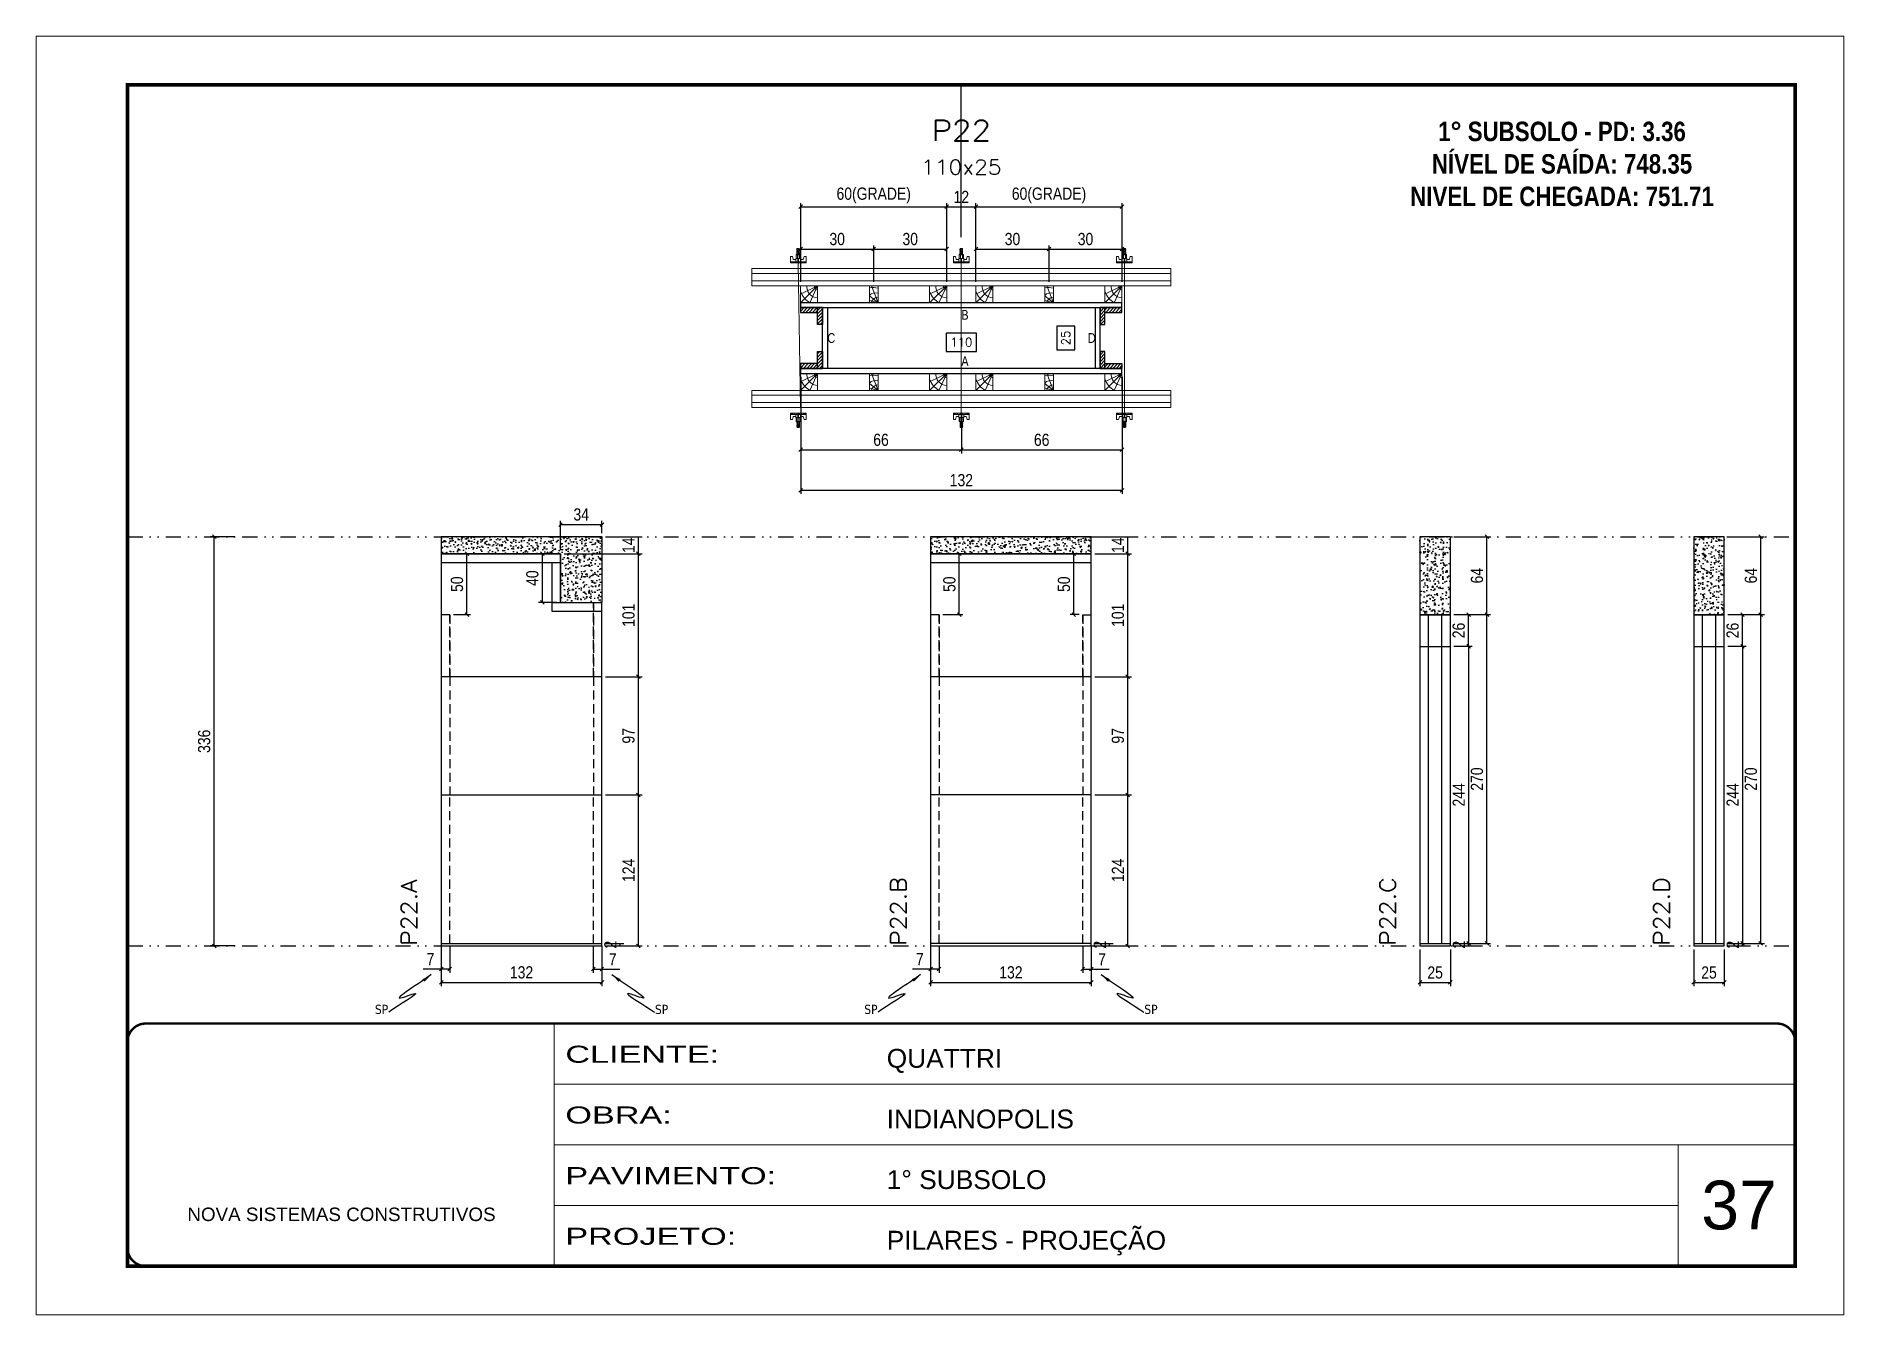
# Model space of a CAD drawing. Header units: millimetres. Extents: x 1945 to 8225, y 304 to 15137.
# Drawn here: x 1945 to 3430, y 3750 to 4800 of the extents above; entities that cross this region are included whole.
import ezdxf
from ezdxf.enums import TextEntityAlignment as Align

# ---------------------------------------------------------------- set-up
doc = ezdxf.new("R2010")
doc.units = ezdxf.units.MM
for name, pattern in [('CONTINUO', [0]), ('DASHED', [0.75, 0.5, -0.25]), ('DIVIDE2', [0.625, 0.25, -0.125, 0, -0.125, 0, -0.125]), ('HIDDEN', [0.375, 0.25, -0.125])]:
    doc.linetypes.add(name, pattern=pattern)
for name, color, linetype, lineweight in [('CARIMBO', 255, 'Continuous', 9), ('Folhas', 255, 'Continuous', 9), ('Hachura', 251, 'Continuous', 9), ('Madeira', 126, 'Continuous', 18), ('Perfil Metálico', 224, 'Continuous', 18), ('SARRAFO DE PRESSAO', 251, 'DASHED', 9), ('Texto Seção', 7, 'Continuous', 15)]:
    doc.layers.add(name, color=color, linetype=linetype, lineweight=lineweight)
for name, color, linetype in [('COTA', 241, 'Continuous'), ('NOMENCLATURA', 7, 'Continuous'), ('Nível', 160, 'Continuous'), ('Painéis', 200, 'Continuous'), ('PONTALETE', 7, 'Continuous'), ('SARR_2.2x7', 40, 'Continuous'), ('SARRAFO', 251, 'Continuous'), ('texto', 7, 'Continuous'), ('Texto de Titulo', 7, 'Continuous'), ('Texto Qtd Sarr', 242, 'Continuous')]:
    doc.layers.add(name, color=color, linetype=linetype)
doc.styles.add('ARIAL', font='arial.ttf')
doc.styles.add('COTA TECNICA', font='techl___.ttf', dxfattribs={"height": 10})
doc.styles.add('COTA TECNICA 2X', font='techl___.ttf', dxfattribs={"height": 10})
doc.styles.add('REGUA-120', font='ROMANS.shx', dxfattribs={"height": 15})
doc.styles.add('ROMANC', font='techb___.ttf', dxfattribs={"height": 2.5})
doc.styles.add('ROMANS', font='romans.shx')
doc.styles.get("Standard").update_dxf_attribs({"font": 'arial.ttf'})
doc.styles.add('Tecnologia', font='')
doc.styles.get('Tecnologia').set_extended_font_data('Forgotten Futurist')
doc.dimstyles.new('cotax2', dxfattribs={"dimtxt": 10, "dimasz": 3, "dimexe": 3, "dimexo": 3, "dimgap": 3, "dimtad": 1, "dimdec": 1, "dimlfac": 0.5, "dimzin": 12, "dimdsep": 46, "dimtxsty": 'COTA TECNICA 2X', "dimblk1": 'OBLIQUE', "dimblk2": 'OBLIQUE', "dimsah": 1, "dimcen": 0.9, "dimclrd": 256, "dimclre": 256, "dimclrt": 256, "dimadec": 1, "dimazin": 3, "dimtfac": 1, "dimtdec": 1, "dimtmove": 2, "dimatfit": 3, "dimfxl": 1, "dimtolj": 1, "dimtzin": 12, "dimarcsym": 0})
doc.dimstyles.new('PAINEL', dxfattribs={"dimtxt": 10, "dimasz": 3, "dimexe": 3, "dimexo": 3, "dimgap": 3, "dimtad": 1, "dimdec": 1, "dimzin": 12, "dimdsep": 46, "dimtxsty": 'COTA TECNICA', "dimblk1": 'OBLIQUE', "dimblk2": 'OBLIQUE', "dimsah": 1, "dimcen": 0.9, "dimclrd": 4, "dimclre": 4, "dimclrt": 240, "dimadec": 1, "dimazin": 3, "dimtfac": 1, "dimtdec": 1, "dimtmove": 0, "dimatfit": 3, "dimfxl": 1, "dimtolj": 1, "dimtzin": 12, "dimarcsym": 0})
doc.dimstyles.new('PAINEL-NOVA', dxfattribs={"dimtxt": 10, "dimasz": 3, "dimexe": 3, "dimexo": 3, "dimgap": 3, "dimtad": 1, "dimdec": 1, "dimzin": 12, "dimdsep": 46, "dimtxsty": 'COTA TECNICA', "dimblk1": 'OBLIQUE', "dimblk2": 'OBLIQUE', "dimsah": 1, "dimcen": 0.9, "dimclrd": 4, "dimclre": 4, "dimclrt": 240, "dimadec": 1, "dimazin": 3, "dimtfac": 1, "dimtdec": 1, "dimtix": 1, "dimtmove": 0, "dimatfit": 3, "dimfxl": 1, "dimtolj": 1, "dimtzin": 12, "dimarcsym": 0})
doc.dimstyles.new('SECÇÃO 2', dxfattribs={"dimtxt": 7, "dimasz": 6, "dimexe": 0.18, "dimexo": 2, "dimgap": -4, "dimtad": 3, "dimdec": 1, "dimlfac": 0.5, "dimzin": 12, "dimdsep": 46, "dimtxsty": 'ROMANS', "dimblk": 'ARCHTICK', "dimcen": 0.09, "dimse1": 1, "dimse2": 1, "dimsd1": 1, "dimsd2": 1, "dimclrd": 180, "dimclre": 5, "dimclrt": 1, "dimadec": 0, "dimazin": 3, "dimtfac": 1, "dimtdec": 1, "dimtofl": 0, "dimtmove": 0, "dimatfit": 3, "dimldrblk": 'ARCHTICK', "dimfxl": 1, "dimtolj": 1, "dimtzin": 0, "dimarcsym": 0})
doc.dimstyles.get("Standard").update_dxf_attribs({"dimtxt": 0.18, "dimasz": 0.18, "dimexe": 0.18, "dimexo": 0.0625, "dimgap": 0.09, "dimtad": 0, "dimtih": 1, "dimtoh": 1, "dimdec": 4, "dimzin": 0, "dimdsep": 46, "dimtxsty": 'Standard', "dimcen": 0.09, "dimadec": 0, "dimazin": 0, "dimtfac": 1, "dimtdec": 4, "dimtofl": 0, "dimtmove": 0, "dimatfit": 3, "dimfxl": 1, "dimtolj": 1, "dimtzin": 0, "dimarcsym": 0})
pattern_1 = [(51, (3997.6075, 7934.653), (9.121755, -0.637855), [0.9525, -10.4775]), (356, (3997.6075, 7934.653), (-1.928623, 9.520633), [0.762, -8.38203]), (101.45144, (3998.368, 7934.6), (7.193132, 8.882778), [0.8095, -8.904512]), (47.1842, (3997.563, 7937.192), (13.588575, -1.865247), [1.42875, -15.71625]), (97.63556, (3998.696, 7937.037), (11.65249, 12.576586), [1.21425, -13.35678]), (352.18415, (3997.563, 7937.192), (11.65249, 12.576586), [1.143, -12.572987]), (22, (3998.844, 7936.58), (7.668804, -4.98018), [0.9525, -10.4775]), (327, (3998.844, 7936.58), (2.928905, 9.261925), [0.762, -8.382]), (72.45145, (3999.483, 7936.165), (10.597708, 4.281746), [0.8095, -8.904497]), (38.5, (3997.6075, 7934.6528), (0.0806222, 4.2298032), [0, -8.2804, 0, -8.509, 0, -8.41375]), (8.5, (3997.6075, 7934.653), (3.2530547, 5.066574), [0, -4.8514, 0, -8.0899, 0, -3.20675]), (328.5, (3994.776, 7934.6034), (6.7834962, -0.1680745), [0, -3.175, 0, -9.906, 0, -13.1445]), (318.5, (3993.506, 7934.581), (7.383143, 1.4003915), [0, -4.1275, 0, -6.5786, 0, -9.3345])]
pattern_2 = [(46, (2674.8572, 6684.25), (-1.3703423, 1.3233242), [])]

msp = doc.modelspace()

# ---------------------------------------------------------------- texts
at = {"layer": 'CARIMBO', "style": 'ARIAL'}
msp.add_text('37', height=40, dxfattribs=at).set_placement((3312.72, 3820.08))
at = {"layer": 'NOMENCLATURA', "linetype": 'Continuous', "ltscale": 30, "width": 0.8}
for s, p in [('B', (2704.86, 4567.05)), ('C', (2594.86, 4548.05)), ('D', (2808.86, 4548.05)), ('A', (2704.86, 4529.05))]:
    msp.add_text(s, height=8, dxfattribs=at).set_placement(p)
at = {"layer": 'NOMENCLATURA', "color": 2, "insert": (3198.35, 4729.73), "char_height": 16, "attachment_point": 2, "style": 'ROMANC'}
msp.add_mtext_dynamic_manual_height_columns('1° SUBSOLO - PD: 3.36\\PNÍVEL DE SAÍDA: 748.35\\PNIVEL DE CHEGADA: 751.71', width=449.0761, gutter_width=1, heights=[0], dxfattribs=at)
at = {"layer": 'Texto Seção', "style": 'REGUA-120', "width": 1.1}
for s, p in [('P22.A', (2257.61, 4052.85)), ('P22.B', (2659.61, 4052.85)), ('P22.C', (3061.61, 4052.85)), ('P22.D', (3286.61, 4052.85))]:
    msp.add_text(s, height=13, rotation=90, dxfattribs=at).set_placement(p)

# ---------------------------------------------------------------- blocks, each defined once
blk = doc.blocks.new('9999999999')
at = {"color": 30, "linetype": 'CONTINUO'}
for p, q in [((98564.6, 34230.2), (98564.6, 34429.4)), ((98564.6, 34379.6), (99584, 34379.6)), ((98564.6, 34329.8), (99488, 34329.8)), ((99584, 34329.8), (99488, 34329.8)), ((99488, 34329.8), (99488, 34230.2)), ((98564.6, 34280), (99488, 34280))]:
    blk.add_line(p, q, dxfattribs=at)
at = {"color": 30, "linetype": 'CONTINUO', "const_width": 2}
blk.add_lwpolyline([(99584, 34230.2), (99584, 34414.4, 0.414214), (99569, 34429.4), (98229, 34429.4, 0.414214), (98214, 34414.4), (98214, 34245.2, 0.414214), (98229, 34230.2), (99584, 34230.2)], format="xyb", dxfattribs=at)
at = {"layer": 'Folhas'}
blk.add_lwpolyline([(98139, 34190.2), (99624, 34190.2), (99624, 35240.2), (98139, 35240.2)], close=True, dxfattribs=at)
at = {"layer": 'Folhas', "color": 30, "const_width": 3}
blk.add_lwpolyline([(98214, 34230.2), (99584, 34230.2), (99584, 35200.2), (98214, 35200.2)], close=True, dxfattribs=at)
at = {"color": 7, "linetype": 'Continuous', "ltscale": 5, "style": 'ARIAL'}
for s, height, p in [('QUATTRI', 15.48, (98837.7, 34393.1)), ('INDIANOPOLIS', 15.483, (98837.7, 34343.3)), ('1° SUBSOLO', 15.48, (98837.7, 34293.5)), ('NOVA SISTEMAS CONSTRUTIVOS', 11.059, (98263.2, 34267.2)), ('PILARES - PROJEÇÃO', 15.483, (98837.7, 34243.7))]:
    blk.add_text(s, height=height, dxfattribs=at).set_placement(p)
at = {"layer": 'Folhas', "color": 7, "style": 'Tecnologia', "width": 1.5}
for s, p in [('CLIENTE:', (98573.7, 34397.2)), ('OBRA:', (98573.7, 34347.3)), ('PAVIMENTO:', (98573.7, 34297.5)), ('PROJETO:', (98573.7, 34247.7))]:
    blk.add_text(s, height=14, dxfattribs=at).set_placement(p)
blk = doc.blocks.new('_Oblique')
at = {"color": 0, "linetype": 'ByBlock', "lineweight": -2}
blk.add_line((-0.5, -0.5), (0.5, 0.5), dxfattribs=at)
blk = doc.blocks.new('*D296')
at = {"layer": 'COTA', "color": 4, "linetype": 'Continuous', "lineweight": -2, "ltscale": 30, "transparency": 16777216}
for p, q in [((3109.6, 4298.9), (3124.6, 4298.9)), ((3121.6, 4298.9), (3121.6, 4054.9)), ((3109.6, 4054.9), (3124.6, 4054.9))]:
    blk.add_line(p, q, dxfattribs=at)
at = {"layer": 'Defpoints', "color": 0, "linetype": 'Continuous', "ltscale": 30, "transparency": 16777216}
for p in [(3106.6, 4298.9), (3106.6, 4054.9), (3121.6, 4054.9)]:
    blk.add_point(p, dxfattribs=at)
at = {"layer": 'COTA', "color": 4, "linetype": 'Continuous', "lineweight": -2, "ltscale": 30, "transparency": 16777216, "xscale": 3, "yscale": 3, "zscale": 3}
for p, rotation in [((3121.6, 4298.9), 90), ((3121.6, 4054.9), 270)]:
    blk.add_blockref('_Oblique', p, dxfattribs=dict(at, rotation=rotation))
at = {"layer": 'COTA', "color": 240, "linetype": 'Continuous', "ltscale": 30, "transparency": 16777216, "insert": (3113.5, 4176.9), "char_height": 10, "attachment_point": 5, "rotation": 90, "style": 'COTA TECNICA'}
blk.add_mtext('\\A1;244', dxfattribs=at)
blk = doc.blocks.new('*D297')
at = {"layer": 'COTA', "color": 4, "linetype": 'Continuous', "lineweight": -2, "ltscale": 30, "transparency": 16777216}
for p, q in [((3109.6, 4324.9), (3124.6, 4324.9)), ((3121.6, 4298.9), (3121.6, 4324.9)), ((3109.6, 4298.9), (3124.6, 4298.9))]:
    blk.add_line(p, q, dxfattribs=at)
at = {"layer": 'Defpoints', "color": 0, "linetype": 'Continuous', "ltscale": 30, "transparency": 16777216}
for p in [(3106.6, 4324.9), (3121.6, 4324.9), (3106.6, 4298.9)]:
    blk.add_point(p, dxfattribs=at)
at = {"layer": 'COTA', "color": 4, "linetype": 'Continuous', "lineweight": -2, "ltscale": 30, "transparency": 16777216, "xscale": 3, "yscale": 3, "zscale": 3}
for p, rotation in [((3121.6, 4324.9), 90), ((3121.6, 4298.9), 270)]:
    blk.add_blockref('_Oblique', p, dxfattribs=dict(at, rotation=rotation))
at = {"layer": 'COTA', "color": 240, "linetype": 'Continuous', "ltscale": 30, "transparency": 16777216, "insert": (3113.5, 4311.9), "char_height": 10, "attachment_point": 5, "rotation": 90, "style": 'COTA TECNICA'}
blk.add_mtext('\\A1;26', dxfattribs=at)
blk = doc.blocks.new('*D298')
at = {"layer": 'COTA', "color": 4, "linetype": 'Continuous', "lineweight": -2, "ltscale": 30, "transparency": 16777216}
for p, q in [((3334.6, 4298.9), (3349.6, 4298.9)), ((3346.6, 4298.9), (3346.6, 4054.9)), ((3334.6, 4054.9), (3349.6, 4054.9))]:
    blk.add_line(p, q, dxfattribs=at)
at = {"layer": 'Defpoints', "color": 0, "linetype": 'Continuous', "ltscale": 30, "transparency": 16777216}
for p in [(3331.6, 4298.9), (3331.6, 4054.9), (3346.6, 4054.9)]:
    blk.add_point(p, dxfattribs=at)
at = {"layer": 'COTA', "color": 4, "linetype": 'Continuous', "lineweight": -2, "ltscale": 30, "transparency": 16777216, "xscale": 3, "yscale": 3, "zscale": 3}
for p, rotation in [((3346.6, 4298.9), 90), ((3346.6, 4054.9), 270)]:
    blk.add_blockref('_Oblique', p, dxfattribs=dict(at, rotation=rotation))
at = {"layer": 'COTA', "color": 240, "linetype": 'Continuous', "ltscale": 30, "transparency": 16777216, "insert": (3338.5, 4176.9), "char_height": 10, "attachment_point": 5, "rotation": 90, "style": 'COTA TECNICA'}
blk.add_mtext('\\A1;244', dxfattribs=at)
blk = doc.blocks.new('*D299')
at = {"layer": 'COTA', "color": 4, "linetype": 'Continuous', "lineweight": -2, "ltscale": 30, "transparency": 16777216}
for p, q in [((3334.6, 4324.9), (3349.6, 4324.9)), ((3346.6, 4298.9), (3346.6, 4324.9)), ((3334.6, 4298.9), (3349.6, 4298.9))]:
    blk.add_line(p, q, dxfattribs=at)
at = {"layer": 'Defpoints', "color": 0, "linetype": 'Continuous', "ltscale": 30, "transparency": 16777216}
for p in [(3331.6, 4324.9), (3346.6, 4324.9), (3331.6, 4298.9)]:
    blk.add_point(p, dxfattribs=at)
at = {"layer": 'COTA', "color": 4, "linetype": 'Continuous', "lineweight": -2, "ltscale": 30, "transparency": 16777216, "xscale": 3, "yscale": 3, "zscale": 3}
for p, rotation in [((3346.6, 4324.9), 90), ((3346.6, 4298.9), 270)]:
    blk.add_blockref('_Oblique', p, dxfattribs=dict(at, rotation=rotation))
at = {"layer": 'COTA', "color": 240, "linetype": 'Continuous', "ltscale": 30, "transparency": 16777216, "insert": (3338.5, 4311.9), "char_height": 10, "attachment_point": 5, "rotation": 90, "style": 'COTA TECNICA'}
blk.add_mtext('\\A1;26', dxfattribs=at)
blk = doc.blocks.new('*D300')
at = {"layer": 'COTA', "color": 4, "linetype": 'Continuous', "lineweight": -2, "ltscale": 30, "transparency": 16777216}
for p, q in [((2412.6, 4054.9), (2427.6, 4054.9)), ((2424.6, 4052.9), (2424.6, 4054.9)), ((2412.6, 4052.9), (2427.6, 4052.9))]:
    blk.add_line(p, q, dxfattribs=at)
at = {"layer": 'Defpoints', "color": 0, "linetype": 'Continuous', "ltscale": 30, "transparency": 16777216}
for p in [(2409.6, 4054.9), (2424.6, 4054.9), (2409.6, 4052.9)]:
    blk.add_point(p, dxfattribs=at)
at = {"layer": 'COTA', "color": 240, "linetype": 'Continuous', "ltscale": 30, "transparency": 16777216, "insert": (2416.6, 4053.9), "char_height": 10, "attachment_point": 5, "rotation": 90, "style": 'COTA TECNICA'}
blk.add_mtext('\\A1;2', dxfattribs=at)
blk = doc.blocks.new('*D301')
at = {"layer": 'COTA', "color": 4, "linetype": 'Continuous', "lineweight": -2, "ltscale": 30, "transparency": 16777216}
for p, q in [((2412.6, 4273.9), (2442.6, 4273.9)), ((2439.6, 4176.9), (2439.6, 4273.9)), ((2412.6, 4176.9), (2442.6, 4176.9))]:
    blk.add_line(p, q, dxfattribs=at)
at = {"layer": 'Defpoints', "color": 0, "linetype": 'Continuous', "ltscale": 30, "transparency": 16777216}
for p in [(2409.6, 4273.9), (2439.6, 4273.9), (2409.6, 4176.9)]:
    blk.add_point(p, dxfattribs=at)
at = {"layer": 'COTA', "color": 4, "linetype": 'Continuous', "lineweight": -2, "ltscale": 30, "transparency": 16777216, "xscale": 3, "yscale": 3, "zscale": 3}
for p, rotation in [((2439.6, 4273.9), 90), ((2439.6, 4176.9), 270)]:
    blk.add_blockref('_Oblique', p, dxfattribs=dict(at, rotation=rotation))
at = {"layer": 'COTA', "color": 240, "linetype": 'Continuous', "ltscale": 30, "transparency": 16777216, "insert": (2431.5, 4225.4), "char_height": 10, "attachment_point": 5, "rotation": 90, "style": 'COTA TECNICA'}
blk.add_mtext('\\A1;97', dxfattribs=at)
blk = doc.blocks.new('*D302')
at = {"layer": 'COTA', "color": 4, "linetype": 'Continuous', "lineweight": -2, "ltscale": 30, "transparency": 16777216}
for p, q in [((2378.6, 4374.9), (2442.6, 4374.9)), ((2439.6, 4273.9), (2439.6, 4374.9)), ((2412.6, 4273.9), (2442.6, 4273.9))]:
    blk.add_line(p, q, dxfattribs=at)
at = {"layer": 'Defpoints', "color": 0, "linetype": 'Continuous', "ltscale": 30, "transparency": 16777216}
for p in [(2375.6, 4374.9), (2439.6, 4374.9), (2409.6, 4273.9)]:
    blk.add_point(p, dxfattribs=at)
at = {"layer": 'COTA', "color": 4, "linetype": 'Continuous', "lineweight": -2, "ltscale": 30, "transparency": 16777216, "xscale": 3, "yscale": 3, "zscale": 3}
for p, rotation in [((2439.6, 4374.9), 90), ((2439.6, 4273.9), 270)]:
    blk.add_blockref('_Oblique', p, dxfattribs=dict(at, rotation=rotation))
at = {"layer": 'COTA', "color": 240, "linetype": 'Continuous', "ltscale": 30, "transparency": 16777216, "insert": (2431.5, 4324.4), "char_height": 10, "attachment_point": 5, "rotation": 90, "style": 'COTA TECNICA'}
blk.add_mtext('\\A1;101', dxfattribs=at)
blk = doc.blocks.new('*D303')
at = {"layer": 'COTA', "color": 4, "linetype": 'Continuous', "lineweight": -2, "ltscale": 30, "transparency": 16777216}
for p, q in [((2412.6, 4388.9), (2442.6, 4388.9)), ((2439.6, 4374.9), (2439.6, 4388.9)), ((2378.6, 4374.9), (2442.6, 4374.9))]:
    blk.add_line(p, q, dxfattribs=at)
at = {"layer": 'Defpoints', "color": 0, "linetype": 'Continuous', "ltscale": 30, "transparency": 16777216}
for p in [(2409.6, 4388.9), (2439.6, 4388.9), (2375.6, 4374.9)]:
    blk.add_point(p, dxfattribs=at)
at = {"layer": 'COTA', "color": 240, "linetype": 'Continuous', "ltscale": 30, "transparency": 16777216, "insert": (2431.5, 4381.9), "char_height": 10, "attachment_point": 5, "rotation": 90, "style": 'COTA TECNICA'}
blk.add_mtext('\\A1;14', dxfattribs=at)
blk = doc.blocks.new('*D304')
at = {"layer": 'COTA', "color": 4, "linetype": 'Continuous', "lineweight": -2, "ltscale": 30, "transparency": 16777216}
for p, q in [((2412.6, 4176.9), (2442.6, 4176.9)), ((2439.6, 4052.9), (2439.6, 4176.9)), ((2412.6, 4052.9), (2442.6, 4052.9))]:
    blk.add_line(p, q, dxfattribs=at)
at = {"layer": 'Defpoints', "color": 0, "linetype": 'Continuous', "ltscale": 30, "transparency": 16777216}
for p in [(2409.6, 4176.9), (2439.6, 4176.9), (2409.6, 4052.9)]:
    blk.add_point(p, dxfattribs=at)
at = {"layer": 'COTA', "color": 4, "linetype": 'Continuous', "lineweight": -2, "ltscale": 30, "transparency": 16777216, "xscale": 3, "yscale": 3, "zscale": 3}
for p, rotation in [((2439.6, 4176.9), 90), ((2439.6, 4052.9), 270)]:
    blk.add_blockref('_Oblique', p, dxfattribs=dict(at, rotation=rotation))
at = {"layer": 'COTA', "color": 240, "linetype": 'Continuous', "ltscale": 30, "transparency": 16777216, "insert": (2431.5, 4114.9), "char_height": 10, "attachment_point": 5, "rotation": 90, "style": 'COTA TECNICA'}
blk.add_mtext('\\A1;124', dxfattribs=at)
blk = doc.blocks.new('*D305')
at = {"layer": 'COTA', "color": 4, "linetype": 'Continuous', "lineweight": -2, "ltscale": 30, "transparency": 16777216}
for p, q in [((2277.6, 4049.9), (2277.6, 4019.9)), ((2409.6, 4049.9), (2409.6, 4019.9)), ((2277.6, 4022.9), (2409.6, 4022.9))]:
    blk.add_line(p, q, dxfattribs=at)
at = {"layer": 'Defpoints', "color": 0, "linetype": 'Continuous', "ltscale": 30, "transparency": 16777216}
for p in [(2277.6, 4052.9), (2409.6, 4052.9), (2409.6, 4022.9)]:
    blk.add_point(p, dxfattribs=at)
at = {"layer": 'COTA', "color": 4, "linetype": 'Continuous', "lineweight": -2, "ltscale": 30, "transparency": 16777216, "xscale": 3, "yscale": 3, "zscale": 3, "rotation": 180}
blk.add_blockref('_Oblique', (2277.6, 4022.9), dxfattribs=at)
at = {"layer": 'COTA', "color": 4, "linetype": 'Continuous', "lineweight": -2, "ltscale": 30, "transparency": 16777216, "xscale": 3, "yscale": 3, "zscale": 3}
blk.add_blockref('_Oblique', (2409.6, 4022.9), dxfattribs=at)
at = {"layer": 'COTA', "color": 240, "linetype": 'Continuous', "ltscale": 30, "transparency": 16777216, "insert": (2343.6, 4031.1), "char_height": 10, "attachment_point": 5, "style": 'COTA TECNICA'}
blk.add_mtext('\\A1;132', dxfattribs=at)
blk = doc.blocks.new('*D25')
at = {"layer": 'COTA', "color": 4, "linetype": 'ByBlock', "lineweight": -2, "transparency": 16777216}
for p, q in [((4967.6, 7361.8), (4967.6, 7339.8)), ((4974.6, 7361.8), (4974.6, 7339.8)), ((4967.6, 7342.8), (4952.9, 7342.8)), ((4974.6, 7342.8), (4967.6, 7342.8))]:
    blk.add_line(p, q, dxfattribs=at)
at = {"layer": 'Defpoints', "color": 0, "linetype": 'ByBlock', "transparency": 16777216}
for p in [(4967.6, 7364.8), (4974.6, 7364.8), (4967.6, 7342.8)]:
    blk.add_point(p, dxfattribs=at)
at = {"layer": 'COTA', "color": 4, "linetype": 'ByBlock', "lineweight": -2, "transparency": 16777216, "xscale": 3, "yscale": 3, "zscale": 3, "rotation": 180}
blk.add_blockref('_Oblique', (4967.6, 7342.8), dxfattribs=at)
at = {"layer": 'COTA', "color": 4, "linetype": 'ByBlock', "lineweight": -2, "transparency": 16777216, "xscale": 3, "yscale": 3, "zscale": 3}
blk.add_blockref('_Oblique', (4974.6, 7342.8), dxfattribs=at)
at = {"layer": 'COTA', "color": 240, "linetype": 'ByBlock', "transparency": 16777216, "insert": (4958.8, 7350.9), "char_height": 10, "attachment_point": 5, "style": 'COTA TECNICA'}
blk.add_mtext('\\A1;7', dxfattribs=at)
blk = doc.blocks.new('*D27')
at = {"layer": 'COTA', "color": 4, "linetype": 'ByBlock', "lineweight": -2, "transparency": 16777216}
for p, q in [((131596, 29930.8), (131596, 29908.7)), ((131603, 29930.7), (131603, 29908.7)), ((131596, 29911.7), (131603, 29911.7)), ((131603, 29911.7), (131617.8, 29911.7))]:
    blk.add_line(p, q, dxfattribs=at)
at = {"layer": 'Defpoints', "color": 0, "linetype": 'ByBlock', "transparency": 16777216}
for p in [(131596, 29933.8), (131603, 29933.7), (131603, 29911.7)]:
    blk.add_point(p, dxfattribs=at)
at = {"layer": 'COTA', "color": 4, "linetype": 'ByBlock', "lineweight": -2, "transparency": 16777216, "xscale": 3, "yscale": 3, "zscale": 3, "rotation": 180}
blk.add_blockref('_Oblique', (131596, 29911.7), dxfattribs=at)
at = {"layer": 'COTA', "color": 4, "linetype": 'ByBlock', "lineweight": -2, "transparency": 16777216, "xscale": 3, "yscale": 3, "zscale": 3}
blk.add_blockref('_Oblique', (131603, 29911.7), dxfattribs=at)
at = {"layer": 'COTA', "color": 240, "linetype": 'ByBlock', "transparency": 16777216, "insert": (131611.9, 29919.7), "char_height": 10, "attachment_point": 5, "style": 'COTA TECNICA'}
blk.add_mtext('\\A1;7', dxfattribs=at)
blk = doc.blocks.new('*D306')
at = {"layer": 'COTA', "color": 4, "linetype": 'Continuous', "lineweight": -2, "ltscale": 30, "transparency": 16777216}
for p, q in [((2814.6, 4054.9), (2829.6, 4054.9)), ((2826.6, 4052.9), (2826.6, 4054.9)), ((2814.6, 4052.9), (2829.6, 4052.9))]:
    blk.add_line(p, q, dxfattribs=at)
at = {"layer": 'Defpoints', "color": 0, "linetype": 'Continuous', "ltscale": 30, "transparency": 16777216}
for p in [(2811.6, 4054.9), (2826.6, 4054.9), (2811.6, 4052.9)]:
    blk.add_point(p, dxfattribs=at)
at = {"layer": 'COTA', "color": 240, "linetype": 'Continuous', "ltscale": 30, "transparency": 16777216, "insert": (2818.6, 4053.9), "char_height": 10, "attachment_point": 5, "rotation": 90, "style": 'COTA TECNICA'}
blk.add_mtext('\\A1;2', dxfattribs=at)
blk = doc.blocks.new('*D307')
at = {"layer": 'COTA', "color": 4, "linetype": 'Continuous', "lineweight": -2, "ltscale": 30, "transparency": 16777216}
for p, q in [((2814.6, 4273.9), (2844.6, 4273.9)), ((2841.6, 4176.9), (2841.6, 4273.9)), ((2814.6, 4176.9), (2844.6, 4176.9))]:
    blk.add_line(p, q, dxfattribs=at)
at = {"layer": 'Defpoints', "color": 0, "linetype": 'Continuous', "ltscale": 30, "transparency": 16777216}
for p in [(2811.6, 4273.9), (2841.6, 4273.9), (2811.6, 4176.9)]:
    blk.add_point(p, dxfattribs=at)
at = {"layer": 'COTA', "color": 4, "linetype": 'Continuous', "lineweight": -2, "ltscale": 30, "transparency": 16777216, "xscale": 3, "yscale": 3, "zscale": 3}
for p, rotation in [((2841.6, 4273.9), 90), ((2841.6, 4176.9), 270)]:
    blk.add_blockref('_Oblique', p, dxfattribs=dict(at, rotation=rotation))
at = {"layer": 'COTA', "color": 240, "linetype": 'Continuous', "ltscale": 30, "transparency": 16777216, "insert": (2833.5, 4225.4), "char_height": 10, "attachment_point": 5, "rotation": 90, "style": 'COTA TECNICA'}
blk.add_mtext('\\A1;97', dxfattribs=at)
blk = doc.blocks.new('*D308')
at = {"layer": 'COTA', "color": 4, "linetype": 'Continuous', "lineweight": -2, "ltscale": 30, "transparency": 16777216}
for p, q in [((2814.6, 4374.9), (2844.6, 4374.9)), ((2841.6, 4273.9), (2841.6, 4374.9)), ((2814.6, 4273.9), (2844.6, 4273.9))]:
    blk.add_line(p, q, dxfattribs=at)
at = {"layer": 'Defpoints', "color": 0, "linetype": 'Continuous', "ltscale": 30, "transparency": 16777216}
for p in [(2811.6, 4374.9), (2841.6, 4374.9), (2811.6, 4273.9)]:
    blk.add_point(p, dxfattribs=at)
at = {"layer": 'COTA', "color": 4, "linetype": 'Continuous', "lineweight": -2, "ltscale": 30, "transparency": 16777216, "xscale": 3, "yscale": 3, "zscale": 3}
for p, rotation in [((2841.6, 4374.9), 90), ((2841.6, 4273.9), 270)]:
    blk.add_blockref('_Oblique', p, dxfattribs=dict(at, rotation=rotation))
at = {"layer": 'COTA', "color": 240, "linetype": 'Continuous', "ltscale": 30, "transparency": 16777216, "insert": (2833.5, 4324.4), "char_height": 10, "attachment_point": 5, "rotation": 90, "style": 'COTA TECNICA'}
blk.add_mtext('\\A1;101', dxfattribs=at)
blk = doc.blocks.new('*D309')
at = {"layer": 'COTA', "color": 4, "linetype": 'Continuous', "lineweight": -2, "ltscale": 30, "transparency": 16777216}
for p, q in [((2814.6, 4388.9), (2844.6, 4388.9)), ((2841.6, 4374.9), (2841.6, 4388.9)), ((2814.6, 4374.9), (2844.6, 4374.9))]:
    blk.add_line(p, q, dxfattribs=at)
at = {"layer": 'Defpoints', "color": 0, "linetype": 'Continuous', "ltscale": 30, "transparency": 16777216}
for p in [(2811.6, 4388.9), (2841.6, 4388.9), (2811.6, 4374.9)]:
    blk.add_point(p, dxfattribs=at)
at = {"layer": 'COTA', "color": 240, "linetype": 'Continuous', "ltscale": 30, "transparency": 16777216, "insert": (2833.5, 4381.9), "char_height": 10, "attachment_point": 5, "rotation": 90, "style": 'COTA TECNICA'}
blk.add_mtext('\\A1;14', dxfattribs=at)
blk = doc.blocks.new('*D310')
at = {"layer": 'COTA', "color": 4, "linetype": 'Continuous', "lineweight": -2, "ltscale": 30, "transparency": 16777216}
for p, q in [((2814.6, 4176.9), (2844.6, 4176.9)), ((2841.6, 4052.9), (2841.6, 4176.9)), ((2814.6, 4052.9), (2844.6, 4052.9))]:
    blk.add_line(p, q, dxfattribs=at)
at = {"layer": 'Defpoints', "color": 0, "linetype": 'Continuous', "ltscale": 30, "transparency": 16777216}
for p in [(2811.6, 4176.9), (2841.6, 4176.9), (2811.6, 4052.9)]:
    blk.add_point(p, dxfattribs=at)
at = {"layer": 'COTA', "color": 4, "linetype": 'Continuous', "lineweight": -2, "ltscale": 30, "transparency": 16777216, "xscale": 3, "yscale": 3, "zscale": 3}
for p, rotation in [((2841.6, 4176.9), 90), ((2841.6, 4052.9), 270)]:
    blk.add_blockref('_Oblique', p, dxfattribs=dict(at, rotation=rotation))
at = {"layer": 'COTA', "color": 240, "linetype": 'Continuous', "ltscale": 30, "transparency": 16777216, "insert": (2833.5, 4114.9), "char_height": 10, "attachment_point": 5, "rotation": 90, "style": 'COTA TECNICA'}
blk.add_mtext('\\A1;124', dxfattribs=at)
blk = doc.blocks.new('*D311')
at = {"layer": 'COTA', "color": 4, "linetype": 'Continuous', "lineweight": -2, "ltscale": 30, "transparency": 16777216}
for p, q in [((2679.6, 4049.9), (2679.6, 4019.9)), ((2811.6, 4049.9), (2811.6, 4019.9)), ((2679.6, 4022.9), (2811.6, 4022.9))]:
    blk.add_line(p, q, dxfattribs=at)
at = {"layer": 'Defpoints', "color": 0, "linetype": 'Continuous', "ltscale": 30, "transparency": 16777216}
for p in [(2679.6, 4052.9), (2811.6, 4052.9), (2811.6, 4022.9)]:
    blk.add_point(p, dxfattribs=at)
at = {"layer": 'COTA', "color": 4, "linetype": 'Continuous', "lineweight": -2, "ltscale": 30, "transparency": 16777216, "xscale": 3, "yscale": 3, "zscale": 3, "rotation": 180}
blk.add_blockref('_Oblique', (2679.6, 4022.9), dxfattribs=at)
at = {"layer": 'COTA', "color": 4, "linetype": 'Continuous', "lineweight": -2, "ltscale": 30, "transparency": 16777216, "xscale": 3, "yscale": 3, "zscale": 3}
blk.add_blockref('_Oblique', (2811.6, 4022.9), dxfattribs=at)
at = {"layer": 'COTA', "color": 240, "linetype": 'Continuous', "ltscale": 30, "transparency": 16777216, "insert": (2745.6, 4031.1), "char_height": 10, "attachment_point": 5, "style": 'COTA TECNICA'}
blk.add_mtext('\\A1;132', dxfattribs=at)
blk = doc.blocks.new('*D312')
at = {"layer": 'COTA', "color": 4, "linetype": 'Continuous', "lineweight": -2, "ltscale": 30, "transparency": 16777216}
for p, q in [((3109.6, 4054.9), (3124.6, 4054.9)), ((3121.6, 4052.9), (3121.6, 4054.9)), ((3109.6, 4052.9), (3124.6, 4052.9))]:
    blk.add_line(p, q, dxfattribs=at)
at = {"layer": 'Defpoints', "color": 0, "linetype": 'Continuous', "ltscale": 30, "transparency": 16777216}
for p in [(3106.6, 4054.9), (3121.6, 4054.9), (3106.6, 4052.9)]:
    blk.add_point(p, dxfattribs=at)
at = {"layer": 'COTA', "color": 240, "linetype": 'Continuous', "ltscale": 30, "transparency": 16777216, "insert": (3113.6, 4053.9), "char_height": 10, "attachment_point": 5, "rotation": 90, "style": 'COTA TECNICA'}
blk.add_mtext('\\A1;2', dxfattribs=at)
blk = doc.blocks.new('*D313')
at = {"layer": 'COTA', "color": 4, "linetype": 'Continuous', "lineweight": -2, "ltscale": 30, "transparency": 16777216}
for p, q in [((3109.6, 4324.9), (3139.6, 4324.9)), ((3136.6, 4054.9), (3136.6, 4324.9)), ((3109.6, 4054.9), (3139.6, 4054.9))]:
    blk.add_line(p, q, dxfattribs=at)
at = {"layer": 'Defpoints', "color": 0, "linetype": 'Continuous', "ltscale": 30, "transparency": 16777216}
for p in [(3106.6, 4324.9), (3136.6, 4324.9), (3106.6, 4054.9)]:
    blk.add_point(p, dxfattribs=at)
at = {"layer": 'COTA', "color": 4, "linetype": 'Continuous', "lineweight": -2, "ltscale": 30, "transparency": 16777216, "xscale": 3, "yscale": 3, "zscale": 3}
for p, rotation in [((3136.6, 4324.9), 90), ((3136.6, 4054.9), 270)]:
    blk.add_blockref('_Oblique', p, dxfattribs=dict(at, rotation=rotation))
at = {"layer": 'COTA', "color": 240, "linetype": 'Continuous', "ltscale": 30, "transparency": 16777216, "insert": (3128.5, 4189.9), "char_height": 10, "attachment_point": 5, "rotation": 90, "style": 'COTA TECNICA'}
blk.add_mtext('\\A1;270', dxfattribs=at)
blk = doc.blocks.new('*D314')
at = {"layer": 'COTA', "color": 4, "linetype": 'Continuous', "lineweight": -2, "ltscale": 30, "transparency": 16777216}
for p, q in [((3109.6, 4388.9), (3139.6, 4388.9)), ((3136.6, 4324.9), (3136.6, 4388.9)), ((3109.6, 4324.9), (3139.6, 4324.9))]:
    blk.add_line(p, q, dxfattribs=at)
at = {"layer": 'Defpoints', "color": 0, "linetype": 'Continuous', "ltscale": 30, "transparency": 16777216}
for p in [(3106.6, 4388.9), (3136.6, 4388.9), (3106.6, 4324.9)]:
    blk.add_point(p, dxfattribs=at)
at = {"layer": 'COTA', "color": 4, "linetype": 'Continuous', "lineweight": -2, "ltscale": 30, "transparency": 16777216, "xscale": 3, "yscale": 3, "zscale": 3}
for p, rotation in [((3136.6, 4388.9), 90), ((3136.6, 4324.9), 270)]:
    blk.add_blockref('_Oblique', p, dxfattribs=dict(at, rotation=rotation))
at = {"layer": 'COTA', "color": 240, "linetype": 'Continuous', "ltscale": 30, "transparency": 16777216, "insert": (3128.5, 4356.9), "char_height": 10, "attachment_point": 5, "rotation": 90, "style": 'COTA TECNICA'}
blk.add_mtext('\\A1;64', dxfattribs=at)
blk = doc.blocks.new('*D315')
at = {"layer": 'COTA', "color": 4, "linetype": 'Continuous', "lineweight": -2, "ltscale": 30, "transparency": 16777216}
for p, q in [((3081.6, 4049.9), (3081.6, 4019.9)), ((3106.6, 4049.9), (3106.6, 4019.9)), ((3081.6, 4022.9), (3106.6, 4022.9))]:
    blk.add_line(p, q, dxfattribs=at)
at = {"layer": 'Defpoints', "color": 0, "linetype": 'Continuous', "ltscale": 30, "transparency": 16777216}
for p in [(3081.6, 4052.9), (3106.6, 4052.9), (3106.6, 4022.9)]:
    blk.add_point(p, dxfattribs=at)
at = {"layer": 'COTA', "color": 4, "linetype": 'Continuous', "lineweight": -2, "ltscale": 30, "transparency": 16777216, "xscale": 3, "yscale": 3, "zscale": 3, "rotation": 180}
blk.add_blockref('_Oblique', (3081.6, 4022.9), dxfattribs=at)
at = {"layer": 'COTA', "color": 4, "linetype": 'Continuous', "lineweight": -2, "ltscale": 30, "transparency": 16777216, "xscale": 3, "yscale": 3, "zscale": 3}
blk.add_blockref('_Oblique', (3106.6, 4022.9), dxfattribs=at)
at = {"layer": 'COTA', "color": 240, "linetype": 'Continuous', "ltscale": 30, "transparency": 16777216, "insert": (3094.1, 4031), "char_height": 10, "attachment_point": 5, "style": 'COTA TECNICA'}
blk.add_mtext('\\A1;25', dxfattribs=at)
blk = doc.blocks.new('*D316')
at = {"layer": 'COTA', "color": 4, "linetype": 'Continuous', "lineweight": -2, "ltscale": 30, "transparency": 16777216}
for p, q in [((3334.6, 4054.9), (3349.6, 4054.9)), ((3346.6, 4052.9), (3346.6, 4054.9)), ((3334.6, 4052.9), (3349.6, 4052.9))]:
    blk.add_line(p, q, dxfattribs=at)
at = {"layer": 'Defpoints', "color": 0, "linetype": 'Continuous', "ltscale": 30, "transparency": 16777216}
for p in [(3331.6, 4054.9), (3346.6, 4054.9), (3331.6, 4052.9)]:
    blk.add_point(p, dxfattribs=at)
at = {"layer": 'COTA', "color": 240, "linetype": 'Continuous', "ltscale": 30, "transparency": 16777216, "insert": (3338.6, 4053.9), "char_height": 10, "attachment_point": 5, "rotation": 90, "style": 'COTA TECNICA'}
blk.add_mtext('\\A1;2', dxfattribs=at)
blk = doc.blocks.new('*D317')
at = {"layer": 'COTA', "color": 4, "linetype": 'Continuous', "lineweight": -2, "ltscale": 30, "transparency": 16777216}
for p, q in [((3334.6, 4324.9), (3364.6, 4324.9)), ((3361.6, 4054.9), (3361.6, 4324.9)), ((3334.6, 4054.9), (3364.6, 4054.9))]:
    blk.add_line(p, q, dxfattribs=at)
at = {"layer": 'Defpoints', "color": 0, "linetype": 'Continuous', "ltscale": 30, "transparency": 16777216}
for p in [(3331.6, 4324.9), (3361.6, 4324.9), (3331.6, 4054.9)]:
    blk.add_point(p, dxfattribs=at)
at = {"layer": 'COTA', "color": 4, "linetype": 'Continuous', "lineweight": -2, "ltscale": 30, "transparency": 16777216, "xscale": 3, "yscale": 3, "zscale": 3}
for p, rotation in [((3361.6, 4324.9), 90), ((3361.6, 4054.9), 270)]:
    blk.add_blockref('_Oblique', p, dxfattribs=dict(at, rotation=rotation))
at = {"layer": 'COTA', "color": 240, "linetype": 'Continuous', "ltscale": 30, "transparency": 16777216, "insert": (3353.5, 4189.9), "char_height": 10, "attachment_point": 5, "rotation": 90, "style": 'COTA TECNICA'}
blk.add_mtext('\\A1;270', dxfattribs=at)
blk = doc.blocks.new('*D318')
at = {"layer": 'COTA', "color": 4, "linetype": 'Continuous', "lineweight": -2, "ltscale": 30, "transparency": 16777216}
for p, q in [((3334.6, 4388.9), (3364.6, 4388.9)), ((3361.6, 4324.9), (3361.6, 4388.9)), ((3334.6, 4324.9), (3364.6, 4324.9))]:
    blk.add_line(p, q, dxfattribs=at)
at = {"layer": 'Defpoints', "color": 0, "linetype": 'Continuous', "ltscale": 30, "transparency": 16777216}
for p in [(3331.6, 4388.9), (3361.6, 4388.9), (3331.6, 4324.9)]:
    blk.add_point(p, dxfattribs=at)
at = {"layer": 'COTA', "color": 4, "linetype": 'Continuous', "lineweight": -2, "ltscale": 30, "transparency": 16777216, "xscale": 3, "yscale": 3, "zscale": 3}
for p, rotation in [((3361.6, 4388.9), 90), ((3361.6, 4324.9), 270)]:
    blk.add_blockref('_Oblique', p, dxfattribs=dict(at, rotation=rotation))
at = {"layer": 'COTA', "color": 240, "linetype": 'Continuous', "ltscale": 30, "transparency": 16777216, "insert": (3353.5, 4356.9), "char_height": 10, "attachment_point": 5, "rotation": 90, "style": 'COTA TECNICA'}
blk.add_mtext('\\A1;64', dxfattribs=at)
blk = doc.blocks.new('*D319')
at = {"layer": 'COTA', "color": 4, "linetype": 'Continuous', "lineweight": -2, "ltscale": 30, "transparency": 16777216}
for p, q in [((3306.6, 4049.9), (3306.6, 4019.9)), ((3331.6, 4049.9), (3331.6, 4019.9)), ((3306.6, 4022.9), (3331.6, 4022.9))]:
    blk.add_line(p, q, dxfattribs=at)
at = {"layer": 'Defpoints', "color": 0, "linetype": 'Continuous', "ltscale": 30, "transparency": 16777216}
for p in [(3306.6, 4052.9), (3331.6, 4052.9), (3331.6, 4022.9)]:
    blk.add_point(p, dxfattribs=at)
at = {"layer": 'COTA', "color": 4, "linetype": 'Continuous', "lineweight": -2, "ltscale": 30, "transparency": 16777216, "xscale": 3, "yscale": 3, "zscale": 3, "rotation": 180}
blk.add_blockref('_Oblique', (3306.6, 4022.9), dxfattribs=at)
at = {"layer": 'COTA', "color": 4, "linetype": 'Continuous', "lineweight": -2, "ltscale": 30, "transparency": 16777216, "xscale": 3, "yscale": 3, "zscale": 3}
blk.add_blockref('_Oblique', (3331.6, 4022.9), dxfattribs=at)
at = {"layer": 'COTA', "color": 240, "linetype": 'Continuous', "ltscale": 30, "transparency": 16777216, "insert": (3319.1, 4031), "char_height": 10, "attachment_point": 5, "style": 'COTA TECNICA'}
blk.add_mtext('\\A1;25', dxfattribs=at)
blk = doc.blocks.new('*D320')
at = {"layer": 'COTA', "color": 4, "linetype": 'Continuous', "lineweight": -2, "ltscale": 30, "transparency": 16777216}
for p, q in [((2372.6, 4374.9), (2357.6, 4374.9)), ((2360.6, 4374.9), (2360.6, 4334.9)), ((2372.6, 4334.9), (2357.6, 4334.9))]:
    blk.add_line(p, q, dxfattribs=at)
at = {"layer": 'Defpoints', "color": 0, "linetype": 'Continuous', "ltscale": 30, "transparency": 16777216}
for p in [(2375.6, 4374.9), (2360.6, 4334.9), (2375.6, 4334.9)]:
    blk.add_point(p, dxfattribs=at)
at = {"layer": 'COTA', "color": 4, "linetype": 'Continuous', "lineweight": -2, "ltscale": 30, "transparency": 16777216, "xscale": 3, "yscale": 3, "zscale": 3}
for p, rotation in [((2360.6, 4374.9), 90), ((2360.6, 4334.9), 270)]:
    blk.add_blockref('_Oblique', p, dxfattribs=dict(at, rotation=rotation))
at = {"layer": 'COTA', "color": 240, "linetype": 'Continuous', "ltscale": 30, "transparency": 16777216, "insert": (2352.5, 4354.9), "char_height": 10, "attachment_point": 5, "rotation": 90, "style": 'COTA TECNICA'}
blk.add_mtext('\\A1;40', dxfattribs=at)
blk = doc.blocks.new('*D321')
at = {"layer": 'COTA', "color": 4, "linetype": 'Continuous', "lineweight": -2, "ltscale": 30, "transparency": 16777216}
for p, q in [((2375.6, 4377.9), (2375.6, 4401.9)), ((2375.6, 4398.9), (2409.6, 4398.9)), ((2409.6, 4391.9), (2409.6, 4401.9))]:
    blk.add_line(p, q, dxfattribs=at)
at = {"layer": 'Defpoints', "color": 0, "linetype": 'Continuous', "ltscale": 30, "transparency": 16777216}
for p in [(2409.6, 4398.9), (2409.6, 4388.9), (2375.6, 4374.9)]:
    blk.add_point(p, dxfattribs=at)
at = {"layer": 'COTA', "color": 4, "linetype": 'Continuous', "lineweight": -2, "ltscale": 30, "transparency": 16777216, "xscale": 3, "yscale": 3, "zscale": 3, "rotation": 180}
blk.add_blockref('_Oblique', (2375.6, 4398.9), dxfattribs=at)
at = {"layer": 'COTA', "color": 4, "linetype": 'Continuous', "lineweight": -2, "ltscale": 30, "transparency": 16777216, "xscale": 3, "yscale": 3, "zscale": 3}
blk.add_blockref('_Oblique', (2409.6, 4398.9), dxfattribs=at)
at = {"layer": 'COTA', "color": 240, "linetype": 'Continuous', "ltscale": 30, "transparency": 16777216, "insert": (2392.6, 4407.1), "char_height": 10, "attachment_point": 5, "style": 'COTA TECNICA'}
blk.add_mtext('\\A1;34', dxfattribs=at)
blk = doc.blocks.new('*D1288')
at = {"layer": 'COTA', "color": 4, "linetype": 'Continuous', "lineweight": -2, "ltscale": 30, "transparency": 16777216}
for p, q in [((2108.1, 4388.9), (2088.1, 4388.9)), ((2091.1, 4052.9), (2091.1, 4388.9)), ((2108.1, 4052.9), (2088.1, 4052.9))]:
    blk.add_line(p, q, dxfattribs=at)
at = {"layer": 'Defpoints', "color": 0, "linetype": 'Continuous', "ltscale": 30, "transparency": 16777216}
for p in [(2091.1, 4388.9), (2111.1, 4388.9), (2111.1, 4052.9)]:
    blk.add_point(p, dxfattribs=at)
at = {"layer": 'COTA', "color": 4, "linetype": 'Continuous', "lineweight": -2, "ltscale": 30, "transparency": 16777216, "xscale": 3, "yscale": 3, "zscale": 3}
for p, rotation in [((2091.1, 4388.9), 90), ((2091.1, 4052.9), 270)]:
    blk.add_blockref('_Oblique', p, dxfattribs=dict(at, rotation=rotation))
at = {"layer": 'COTA', "color": 240, "linetype": 'Continuous', "ltscale": 30, "transparency": 16777216, "insert": (2082.9, 4220.9), "char_height": 10, "attachment_point": 5, "rotation": 90, "style": 'COTA TECNICA'}
blk.add_mtext('\\A1;336', dxfattribs=at)
blk = doc.blocks.new('*D1698')
at = {"layer": 'COTA', "linetype": 'Continuous', "lineweight": -2, "ltscale": 30, "transparency": 16777216}
for p, q in [((2572.9, 4520.1), (2572.9, 4424.1)), ((2836.9, 4520.1), (2836.9, 4424.1)), ((2572.9, 4427.1), (2836.9, 4427.1))]:
    blk.add_line(p, q, dxfattribs=at)
at = {"layer": 'Defpoints', "color": 0, "linetype": 'Continuous', "ltscale": 30, "transparency": 16777216}
for p in [(2572.9, 4523.1), (2836.9, 4523.1), (2836.9, 4427.1)]:
    blk.add_point(p, dxfattribs=at)
at = {"layer": 'COTA', "linetype": 'Continuous', "lineweight": -2, "ltscale": 30, "transparency": 16777216, "xscale": 3, "yscale": 3, "zscale": 3, "rotation": 180}
blk.add_blockref('_Oblique', (2572.9, 4427.1), dxfattribs=at)
at = {"layer": 'COTA', "linetype": 'Continuous', "lineweight": -2, "ltscale": 30, "transparency": 16777216, "xscale": 3, "yscale": 3, "zscale": 3}
blk.add_blockref('_Oblique', (2836.9, 4427.1), dxfattribs=at)
at = {"layer": 'COTA', "linetype": 'Continuous', "ltscale": 30, "transparency": 16777216, "insert": (2704.9, 4435.3), "char_height": 10, "attachment_point": 5, "style": 'COTA TECNICA 2X'}
blk.add_mtext('\\A1;132', dxfattribs=at)
blk = doc.blocks.new('*D1699')
at = {"layer": 'COTA', "color": 180, "lineweight": -2, "transparency": 16777216}
for p, q in [((2717.4, 4556.1), (2692.4, 4556.1)), ((2692.4, 4556.1), (2692.4, 4541.1)), ((2717.4, 4541.1), (2717.4, 4556.1)), ((2692.4, 4541.1), (2717.4, 4541.1))]:
    blk.add_line(p, q, dxfattribs=at)
at = {"layer": 'Defpoints', "color": 0, "transparency": 16777216}
for p in [(2814.9, 4537.1), (2594.9, 4527.1), (2814.9, 4527.1)]:
    blk.add_point(p, dxfattribs=at)
at = {"layer": 'COTA', "color": 1, "transparency": 16777216, "insert": (2704.9, 4548.6), "char_height": 7, "attachment_point": 5, "style": 'ROMANS'}
blk.add_mtext('\\A1;110', dxfattribs=at)
blk = doc.blocks.new('_ArchTick')
at = {"color": 0, "linetype": 'ByBlock', "const_width": 0.15}
blk.add_lwpolyline([(-0.5, -0.5), (0.5, 0.5)], dxfattribs=at)
blk = doc.blocks.new('B1A.E')
at = {"layer": 'Madeira', "linetype": 'ByBlock', "ltscale": 0.05}
for p, q in [((0, 7), (0, 0)), ((0, 7), (0, 0)), ((7, 7), (7, 0)), ((7, 7), (7, 0))]:
    blk.add_line(p, q, dxfattribs=at)
at = {"layer": 'Madeira', "ltscale": 0.05}
for p, q in [((0, 7), (7, 7)), ((7, 7), (0, 0)), ((7, 7), (0, 3.5)), ((7, 7), (3.77, 0)), ((7, 0), (0, 0))]:
    blk.add_line(p, q, dxfattribs=at)
for centre, radius, start, end in [((7.54, 7), 7.87, 196.55279, 242.88446), ((7.08, 6.57), 4.53, 174.48614, 268.95308), ((7.09, 6.61), 1.41, 163.78187, 266.28246)]:
    blk.add_arc(centre, radius, start, end, dxfattribs=at)
blk = doc.blocks.new('B1A.D')
at = {"layer": 'COTA', "linetype": 'ByBlock'}
blk.add_blockref('B1A.E', (-7, 0), dxfattribs=at)
blk = doc.blocks.new('MEIO PONTALETE')
at = {"layer": 'Madeira'}
for q in [(2.71, 7), (3.5, 2.88), (3.5, 0.87)]:
    blk.add_line((0, 0), q, dxfattribs=at)
blk.add_lwpolyline([(0, 0), (3.5, 0), (3.5, 7), (0, 7)], close=True, dxfattribs=at)
for centre, radius, start, end in [((2.04, 0.06), 6.23, 76.44987, 109.09128), ((1.09, 0.9), 3.19, 40.90626, 109.98471), ((-0.21, -0.78), 3.09, 14.63219, 86.0383)]:
    blk.add_arc(centre, radius, start, end, dxfattribs=at)
blk = doc.blocks.new('BLOCK 2')
at = {"layer": 'PONTALETE', "color": 1, "xscale": -2, "yscale": 2, "zscale": 2}
blk.add_blockref('MEIO PONTALETE', (131231.1, 34114), dxfattribs=at)
blk = doc.blocks.new('A2')
at = {"layer": 'COTA', "linetype": 'ByBlock'}
blk.add_blockref('BLOCK 2', (-131205.2, -34118.6), dxfattribs=at)
blk = doc.blocks.new('B2A')
at = {"layer": 'COTA', "linetype": 'ByBlock', "xscale": 10, "yscale": 10, "zscale": 10}
blk.add_blockref('A2', (-188, 46), dxfattribs=at)
blk = doc.blocks.new('B2A.E')
at = {"layer": 'COTA', "linetype": 'ByBlock', "xscale": 0.05000874370170691, "yscale": 0.05000874370170691, "zscale": 0.05000874370170691}
blk.add_blockref('B2A', (0, 0), dxfattribs=at)
blk = doc.blocks.new('B1B.E')
at = {"layer": 'Madeira', "linetype": 'ByBlock', "ltscale": 0.05}
for p, q in [((0, 0), (0, -7)), ((0, 0), (0, -7)), ((7, 0), (7, -7)), ((7, 0), (7, -7))]:
    blk.add_line(p, q, dxfattribs=at)
at = {"layer": 'Madeira', "ltscale": 0.05}
for p, q in [((0, 0), (7, 0)), ((7, 0), (0, -7)), ((7, 0), (0, -3.5)), ((7, 0), (3.77, -7)), ((7, -7), (0, -7))]:
    blk.add_line(p, q, dxfattribs=at)
for centre, radius, start, end in [((7.08, -0.43), 4.53, 174.48614, 268.95308), ((7.09, -0.39), 1.41, 163.78187, 266.28246), ((7.54, 0), 7.87, 196.55279, 242.88446)]:
    blk.add_arc(centre, radius, start, end, dxfattribs=at)
blk = doc.blocks.new('B1B.D')
at = {"layer": 'Madeira', "linetype": 'ByBlock', "ltscale": 0.05}
for p, q in [((-7, 0), (-7, -7)), ((-7, 0), (-7, -7)), ((0, 0), (0, -7)), ((0, 0), (0, -7))]:
    blk.add_line(p, q, dxfattribs=at)
at = {"layer": 'Madeira', "ltscale": 0.05}
for p, q in [((-7, 0), (0, 0)), ((0, 0), (-7, -7)), ((0, 0), (-7, -3.5)), ((0, -7), (-7, -7)), ((0, 0), (-3.23, -7))]:
    blk.add_line(p, q, dxfattribs=at)
for centre, radius, start, end in [((0.54, 0), 7.87, 196.55279, 242.88446), ((0.08, -0.44), 4.53, 174.48614, 268.95308), ((0.09, -0.39), 1.41, 163.78187, 266.28246)]:
    blk.add_arc(centre, radius, start, end, dxfattribs=at)
blk = doc.blocks.new('*D1700')
at = {"layer": 'COTA', "linetype": 'Continuous', "lineweight": -2, "ltscale": 30, "transparency": 16777216}
for p, q in [((2572.9, 4602.9), (2572.9, 4662.9)), ((2572.9, 4659.9), (2692.9, 4659.9)), ((2692.9, 4602.9), (2692.9, 4662.9))]:
    blk.add_line(p, q, dxfattribs=at)
at = {"layer": 'Defpoints', "color": 0, "linetype": 'Continuous', "ltscale": 30, "transparency": 16777216}
for p in [(2692.9, 4659.9), (2572.9, 4599.9), (2692.9, 4599.9)]:
    blk.add_point(p, dxfattribs=at)
at = {"layer": 'COTA', "linetype": 'Continuous', "lineweight": -2, "ltscale": 30, "transparency": 16777216, "xscale": 3, "yscale": 3, "zscale": 3, "rotation": 180}
blk.add_blockref('_Oblique', (2572.9, 4659.9), dxfattribs=at)
at = {"layer": 'COTA', "linetype": 'Continuous', "lineweight": -2, "ltscale": 30, "transparency": 16777216, "xscale": 3, "yscale": 3, "zscale": 3}
blk.add_blockref('_Oblique', (2692.9, 4659.9), dxfattribs=at)
at = {"layer": 'COTA', "linetype": 'Continuous', "ltscale": 30, "transparency": 16777216, "insert": (2632.9, 4669.1), "char_height": 10, "attachment_point": 5, "style": 'COTA TECNICA 2X'}
blk.add_mtext('\\A1;60(GRADE)', dxfattribs=at)
blk = doc.blocks.new('B2B.E')
at = {"layer": 'COTA', "linetype": 'ByBlock'}
blk.add_blockref('B2A.E', (0, -7), dxfattribs=at)
blk = doc.blocks.new('*D1701')
at = {"layer": 'COTA', "linetype": 'Continuous', "lineweight": -2, "ltscale": 30, "transparency": 16777216}
for p, q in [((2572.9, 4598.1), (2572.9, 4628.1)), ((2572.9, 4625.1), (2632.9, 4625.1)), ((2632.9, 4598.1), (2632.9, 4628.1))]:
    blk.add_line(p, q, dxfattribs=at)
at = {"layer": 'Defpoints', "color": 0, "linetype": 'Continuous', "ltscale": 30, "transparency": 16777216}
for p in [(2632.9, 4625.1), (2572.9, 4595.1), (2632.9, 4595.1)]:
    blk.add_point(p, dxfattribs=at)
at = {"layer": 'COTA', "linetype": 'Continuous', "lineweight": -2, "ltscale": 30, "transparency": 16777216, "xscale": 3, "yscale": 3, "zscale": 3, "rotation": 180}
blk.add_blockref('_Oblique', (2572.9, 4625.1), dxfattribs=at)
at = {"layer": 'COTA', "linetype": 'Continuous', "lineweight": -2, "ltscale": 30, "transparency": 16777216, "xscale": 3, "yscale": 3, "zscale": 3}
blk.add_blockref('_Oblique', (2632.9, 4625.1), dxfattribs=at)
at = {"layer": 'COTA', "linetype": 'Continuous', "ltscale": 30, "transparency": 16777216, "insert": (2602.9, 4633.3), "char_height": 10, "attachment_point": 5, "style": 'COTA TECNICA 2X'}
blk.add_mtext('\\A1;30', dxfattribs=at)
blk = doc.blocks.new('*D1702')
at = {"layer": 'COTA', "linetype": 'Continuous', "lineweight": -2, "ltscale": 30, "transparency": 16777216}
for p, q in [((2632.9, 4598.1), (2632.9, 4628.1)), ((2632.9, 4625.1), (2692.9, 4625.1)), ((2692.9, 4598.1), (2692.9, 4628.1))]:
    blk.add_line(p, q, dxfattribs=at)
at = {"layer": 'Defpoints', "color": 0, "linetype": 'Continuous', "ltscale": 30, "transparency": 16777216}
for p in [(2692.9, 4625.1), (2632.9, 4595.1), (2692.9, 4595.1)]:
    blk.add_point(p, dxfattribs=at)
at = {"layer": 'COTA', "linetype": 'Continuous', "lineweight": -2, "ltscale": 30, "transparency": 16777216, "xscale": 3, "yscale": 3, "zscale": 3, "rotation": 180}
blk.add_blockref('_Oblique', (2632.9, 4625.1), dxfattribs=at)
at = {"layer": 'COTA', "linetype": 'Continuous', "lineweight": -2, "ltscale": 30, "transparency": 16777216, "xscale": 3, "yscale": 3, "zscale": 3}
blk.add_blockref('_Oblique', (2692.9, 4625.1), dxfattribs=at)
at = {"layer": 'COTA', "linetype": 'Continuous', "ltscale": 30, "transparency": 16777216, "insert": (2662.9, 4633.3), "char_height": 10, "attachment_point": 5, "style": 'COTA TECNICA 2X'}
blk.add_mtext('\\A1;30', dxfattribs=at)
blk = doc.blocks.new('*D1703')
at = {"layer": 'COTA', "linetype": 'Continuous', "lineweight": -2, "ltscale": 30, "transparency": 16777216}
for p, q in [((2692.9, 4602.9), (2692.9, 4662.9)), ((2692.9, 4659.9), (2716.9, 4659.9)), ((2716.9, 4602.9), (2716.9, 4662.9))]:
    blk.add_line(p, q, dxfattribs=at)
at = {"layer": 'Defpoints', "color": 0, "linetype": 'Continuous', "ltscale": 30, "transparency": 16777216}
for p in [(2716.9, 4659.9), (2692.9, 4599.9), (2716.9, 4599.9)]:
    blk.add_point(p, dxfattribs=at)
at = {"layer": 'COTA', "linetype": 'Continuous', "lineweight": -2, "ltscale": 30, "transparency": 16777216, "xscale": 3, "yscale": 3, "zscale": 3, "rotation": 180}
blk.add_blockref('_Oblique', (2692.9, 4659.9), dxfattribs=at)
at = {"layer": 'COTA', "linetype": 'Continuous', "lineweight": -2, "ltscale": 30, "transparency": 16777216, "xscale": 3, "yscale": 3, "zscale": 3}
blk.add_blockref('_Oblique', (2716.9, 4659.9), dxfattribs=at)
at = {"layer": 'COTA', "linetype": 'Continuous', "ltscale": 30, "transparency": 16777216, "insert": (2704.9, 4667.9), "char_height": 10, "attachment_point": 5, "style": 'COTA TECNICA 2X'}
blk.add_mtext('\\A1;12', dxfattribs=at)
blk = doc.blocks.new('*D1704')
at = {"layer": 'COTA', "linetype": 'Continuous', "lineweight": -2, "ltscale": 30, "transparency": 16777216}
for p, q in [((2716.9, 4602.9), (2716.9, 4662.9)), ((2716.9, 4659.9), (2836.9, 4659.9)), ((2836.9, 4602.9), (2836.9, 4662.9))]:
    blk.add_line(p, q, dxfattribs=at)
at = {"layer": 'Defpoints', "color": 0, "linetype": 'Continuous', "ltscale": 30, "transparency": 16777216}
for p in [(2836.9, 4659.9), (2716.9, 4599.9), (2836.9, 4599.9)]:
    blk.add_point(p, dxfattribs=at)
at = {"layer": 'COTA', "linetype": 'Continuous', "lineweight": -2, "ltscale": 30, "transparency": 16777216, "xscale": 3, "yscale": 3, "zscale": 3, "rotation": 180}
blk.add_blockref('_Oblique', (2716.9, 4659.9), dxfattribs=at)
at = {"layer": 'COTA', "linetype": 'Continuous', "lineweight": -2, "ltscale": 30, "transparency": 16777216, "xscale": 3, "yscale": 3, "zscale": 3}
blk.add_blockref('_Oblique', (2836.9, 4659.9), dxfattribs=at)
at = {"layer": 'COTA', "linetype": 'Continuous', "ltscale": 30, "transparency": 16777216, "insert": (2776.9, 4669.1), "char_height": 10, "attachment_point": 5, "style": 'COTA TECNICA 2X'}
blk.add_mtext('\\A1;60(GRADE)', dxfattribs=at)
blk = doc.blocks.new('*D1705')
at = {"layer": 'COTA', "linetype": 'Continuous', "lineweight": -2, "ltscale": 30, "transparency": 16777216}
for p, q in [((2716.9, 4598.1), (2716.9, 4628.1)), ((2716.9, 4625.1), (2776.9, 4625.1)), ((2776.9, 4598.1), (2776.9, 4628.1))]:
    blk.add_line(p, q, dxfattribs=at)
at = {"layer": 'Defpoints', "color": 0, "linetype": 'Continuous', "ltscale": 30, "transparency": 16777216}
for p in [(2776.9, 4625.1), (2716.9, 4595.1), (2776.9, 4595.1)]:
    blk.add_point(p, dxfattribs=at)
at = {"layer": 'COTA', "linetype": 'Continuous', "lineweight": -2, "ltscale": 30, "transparency": 16777216, "xscale": 3, "yscale": 3, "zscale": 3, "rotation": 180}
blk.add_blockref('_Oblique', (2716.9, 4625.1), dxfattribs=at)
at = {"layer": 'COTA', "linetype": 'Continuous', "lineweight": -2, "ltscale": 30, "transparency": 16777216, "xscale": 3, "yscale": 3, "zscale": 3}
blk.add_blockref('_Oblique', (2776.9, 4625.1), dxfattribs=at)
at = {"layer": 'COTA', "linetype": 'Continuous', "ltscale": 30, "transparency": 16777216, "insert": (2746.9, 4633.3), "char_height": 10, "attachment_point": 5, "style": 'COTA TECNICA 2X'}
blk.add_mtext('\\A1;30', dxfattribs=at)
blk = doc.blocks.new('*D1706')
at = {"layer": 'COTA', "linetype": 'Continuous', "lineweight": -2, "ltscale": 30, "transparency": 16777216}
for p, q in [((2776.9, 4598.1), (2776.9, 4628.1)), ((2776.9, 4625.1), (2836.9, 4625.1)), ((2836.9, 4598.1), (2836.9, 4628.1))]:
    blk.add_line(p, q, dxfattribs=at)
at = {"layer": 'Defpoints', "color": 0, "linetype": 'Continuous', "ltscale": 30, "transparency": 16777216}
for p in [(2836.9, 4625.1), (2776.9, 4595.1), (2836.9, 4595.1)]:
    blk.add_point(p, dxfattribs=at)
at = {"layer": 'COTA', "linetype": 'Continuous', "lineweight": -2, "ltscale": 30, "transparency": 16777216, "xscale": 3, "yscale": 3, "zscale": 3, "rotation": 180}
blk.add_blockref('_Oblique', (2776.9, 4625.1), dxfattribs=at)
at = {"layer": 'COTA', "linetype": 'Continuous', "lineweight": -2, "ltscale": 30, "transparency": 16777216, "xscale": 3, "yscale": 3, "zscale": 3}
blk.add_blockref('_Oblique', (2836.9, 4625.1), dxfattribs=at)
at = {"layer": 'COTA', "linetype": 'Continuous', "ltscale": 30, "transparency": 16777216, "insert": (2806.9, 4633.3), "char_height": 10, "attachment_point": 5, "style": 'COTA TECNICA 2X'}
blk.add_mtext('\\A1;30', dxfattribs=at)
blk = doc.blocks.new('C')
at = {"layer": 'Hachura', "color": 0}
for p, q in [((0, 3.22), (0, -3.22)), ((0.45, 3.22), (0, 3.22)), ((0.46, 3.16), (0, 3.16)), ((0.46, 3.05), (0, 3.05)), ((0.46, 2.88), (0, 2.88)), ((0, 2.75), (0, -1.16)), ((0.46, 2.65), (0, 2.65)), ((0.46, 2.23), (0, 2.23)), ((0.46, 1.51), (0, 1.51)), ((0.39, 0.49), (0.17, 0.49)), ((0.45, -3.23), (0.45, 3.22)), ((0.45, 3.22), (2.58, 3.22)), ((1.74, 0.97), (0.45, 0.97)), ((1.45, 0.1), (0.45, 0.1)), ((1.35, 1.94), (1.35, 0.96)), ((2.58, 2.39), (1.47, 2.09)), ((1.74, -0.97), (1.74, 0.97)), ((1.74, 0.97), (1.74, 0.84)), ((1.74, 0.97), (1.74, 0.84)), ((1.74, 0.84), (3.35, 0.84)), ((3.35, 0.45), (1.74, 0.45)), ((2.58, 3.22), (2.58, 2.39)), ((3.32, 0.84), (3.32, -0.84)), ((3.35, 0.84), (3.35, -0.84)), ((3.68, 0.45), (3.35, 0.45)), ((3.84, -0.52), (3.35, 0.45)), ((3.35, 0.06), (3.67, -0.57)), ((3.68, 0.45), (4.16, -0.52)), ((3.72, 0.5), (4.25, -0.57)), ((4.37, -0.55), (3.83, 0.53)), ((4.15, 0.45), (3.93, 0.45)), ((4.42, -0.52), (3.93, 0.45)), ((4.15, 0.45), (4.26, 0.45)), ((4.26, 0.45), (4.74, -0.52)), ((4.3, 0.5), (4.83, -0.57)), ((4.95, -0.55), (4.41, 0.53)), ((4.51, 0.45), (4.84, 0.45)), ((5, -0.52), (4.51, 0.45)), ((4.84, 0.45), (5.32, -0.52)), ((4.88, 0.5), (5.41, -0.57)), ((5.53, -0.55), (4.99, 0.53)), ((5.58, -0.52), (5.09, 0.45)), ((5.42, 0.45), (5.09, 0.45)), ((5.58, -0.52), (5.09, 0.45)), ((5.42, 0.45), (5.74, -0.19)), ((5.46, 0.5), (5.74, -0.07)), ((5.74, 0.19), (5.57, 0.53)), ((5.74, 0.32), (5.68, 0.45)), ((5.68, 0.45), (5.74, 0.45)), ((5.74, 0.45), (5.9, 0.29)), ((5.74, 0.45), (5.74, -0.52)), ((5.9, -0.36), (5.9, 0.29)), ((0.45, 0), (0, 0)), ((0.46, -1.52), (0, -1.52)), ((0.46, -2.23), (0, -2.23)), ((0.46, -2.65), (0, -2.65)), ((0.46, -2.88), (0, -2.88)), ((0.46, -3.05), (0, -3.05)), ((0.46, -3.16), (0, -3.16)), ((0, -3.22), (2.57, -3.22)), ((0.08, -0.48), (0.29, -0.48)), ((0.29, -0.48), (0.4, -0.48)), ((0.45, 0), (0.45, -0.97)), ((0.45, -0.16), (1.45, -0.16)), ((0.45, -0.65), (0.45, -0.32)), ((0.45, -3.23), (0.45, -0.65)), ((0.45, -0.97), (1.74, -0.97)), ((1.35, -1.94), (1.35, -0.97)), ((2.58, -2.39), (1.47, -2.1)), ((3.35, -0.32), (1.74, -0.32)), ((3.35, -0.84), (1.74, -0.84)), ((2.58, -3.23), (2.58, -2.39)), ((3.35, -0.07), (3.58, -0.52)), ((3.35, -0.52), (3.58, -0.52)), ((3.84, -0.52), (4.16, -0.52)), ((4.42, -0.52), (4.74, -0.52)), ((4.63, -0.52), (4.74, -0.52)), ((5, -0.52), (5.32, -0.52)), ((5.58, -0.52), (5.74, -0.52)), ((5.74, -0.52), (5.9, -0.36)), ((5.74, -0.52), (5.74, -0.52))]:
    blk.add_line(p, q, dxfattribs=at)
for centre, radius, start, end in [((1.52, 1.94), 0.161, 104.74356, 180), ((1.44, -0.03), 0.129, 272.69497, 87.30503), ((3.81, 0.39), 0.143, 25.56881, 154.43119), ((4.39, 0.39), 0.143, 25.56881, 154.43119), ((4.97, 0.39), 0.143, 25.56881, 154.43119), ((5.55, 0.39), 0.143, 25.56881, 154.43119), ((0.17, -0.37), 0.174, 221.74404, 317.85924), ((1.52, -1.94), 0.161, 180, 255.25644), ((3.71, -0.4), 0.174, 222.14076, 318.25596), ((4.29, -0.4), 0.174, 222.14076, 318.25596), ((4.87, -0.4), 0.174, 222.14076, 318.25596), ((5.45, -0.4), 0.174, 222.14076, 318.25596), ((5.61, -0.4), 0.174, 317.85924, 318.25596)]:
    blk.add_arc(centre, radius, start, end, dxfattribs=at)
blk = doc.blocks.new('PAR.CIM')
at = {"layer": 'Hachura', "linetype": 'Continuous', "xscale": -1, "rotation": 270}
blk.add_blockref('C', (0, 0), dxfattribs=at)
blk = doc.blocks.new('PAR.BAI')
at = {"layer": 'Hachura', "linetype": 'Continuous', "xscale": -1, "rotation": 90}
blk.add_blockref('C', (0, 0), dxfattribs=at)
blk = doc.blocks.new('*D1683')
at = {"layer": 'COTA', "linetype": 'Continuous', "lineweight": -2, "ltscale": 30, "transparency": 16777216}
for p, q in [((2572.9, 4492.1), (2572.9, 4457.3)), ((2704.9, 4487.3), (2704.9, 4457.3)), ((2572.9, 4460.3), (2704.9, 4460.3))]:
    blk.add_line(p, q, dxfattribs=at)
at = {"layer": 'Defpoints', "color": 0, "linetype": 'Continuous', "ltscale": 30, "transparency": 16777216}
for p in [(2572.9, 4495.1), (2704.9, 4490.3), (2704.9, 4460.3)]:
    blk.add_point(p, dxfattribs=at)
at = {"layer": 'COTA', "linetype": 'Continuous', "lineweight": -2, "ltscale": 30, "transparency": 16777216, "xscale": 3, "yscale": 3, "zscale": 3, "rotation": 180}
blk.add_blockref('_Oblique', (2572.9, 4460.3), dxfattribs=at)
at = {"layer": 'COTA', "linetype": 'Continuous', "lineweight": -2, "ltscale": 30, "transparency": 16777216, "xscale": 3, "yscale": 3, "zscale": 3}
blk.add_blockref('_Oblique', (2704.9, 4460.3), dxfattribs=at)
at = {"layer": 'COTA', "linetype": 'Continuous', "ltscale": 30, "transparency": 16777216, "insert": (2638.9, 4468.4), "char_height": 10, "attachment_point": 5, "style": 'COTA TECNICA 2X'}
blk.add_mtext('\\A1;66', dxfattribs=at)
blk = doc.blocks.new('*D1684')
at = {"layer": 'COTA', "linetype": 'Continuous', "lineweight": -2, "ltscale": 30, "transparency": 16777216}
for p, q in [((2704.9, 4487.3), (2704.9, 4457.3)), ((2836.9, 4490.7), (2836.9, 4457.3)), ((2704.9, 4460.3), (2836.9, 4460.3))]:
    blk.add_line(p, q, dxfattribs=at)
at = {"layer": 'Defpoints', "color": 0, "linetype": 'Continuous', "ltscale": 30, "transparency": 16777216}
for p in [(2704.9, 4490.3), (2836.9, 4493.7), (2836.9, 4460.3)]:
    blk.add_point(p, dxfattribs=at)
at = {"layer": 'COTA', "linetype": 'Continuous', "lineweight": -2, "ltscale": 30, "transparency": 16777216, "xscale": 3, "yscale": 3, "zscale": 3, "rotation": 180}
blk.add_blockref('_Oblique', (2704.9, 4460.3), dxfattribs=at)
at = {"layer": 'COTA', "linetype": 'Continuous', "lineweight": -2, "ltscale": 30, "transparency": 16777216, "xscale": 3, "yscale": 3, "zscale": 3}
blk.add_blockref('_Oblique', (2836.9, 4460.3), dxfattribs=at)
at = {"layer": 'COTA', "linetype": 'Continuous', "ltscale": 30, "transparency": 16777216, "insert": (2770.9, 4468.4), "char_height": 10, "attachment_point": 5, "style": 'COTA TECNICA 2X'}
blk.add_mtext('\\A1;66', dxfattribs=at)
blk = doc.blocks.new('*D1286')
at = {"layer": 'COTA', "color": 180, "lineweight": -2, "transparency": 16777216}
for p, q in [((2798.2, 4561.7), (2783.2, 4561.7)), ((2783.2, 4561.7), (2783.2, 4542.4)), ((2798.2, 4542.4), (2798.2, 4561.7)), ((2783.2, 4542.4), (2798.2, 4542.4))]:
    blk.add_line(p, q, dxfattribs=at)
at = {"layer": 'Defpoints', "color": 0, "transparency": 16777216}
for p in [(2802.2, 4577.1), (2814.9, 4577.1), (2814.9, 4527.1)]:
    blk.add_point(p, dxfattribs=at)
at = {"layer": 'COTA', "color": 1, "transparency": 16777216, "insert": (2790.7, 4552.1), "char_height": 7, "attachment_point": 5, "rotation": 90, "style": 'ROMANS'}
blk.add_mtext('\\A1;25', dxfattribs=at)
blk = doc.blocks.new('titulo1')
at = {"layer": 'Defpoints', "color": 252, "linetype": 'HIDDEN', "ltscale": 2}
blk.add_line((0, 0), (0, 125), dxfattribs=at)
at = {"layer": 'Defpoints', "style": 'ROMANS', "oblique": 15}
blk.add_attdef('FOLHA', text='', height=10, dxfattribs=at).set_placement((0, 15.6), align=Align.MIDDLE_CENTER)
at = {"layer": 'Texto Qtd Sarr', "color": 3, "style": 'ROMANS', "oblique": 15}
for tag, height, p in [('TITULO', 17, (0, 71.4)), ('SEÇÃO', 12, (0, 41.5))]:
    blk.add_attdef(tag, text='', height=height, dxfattribs=at).set_placement(p, align=Align.MIDDLE_CENTER)
blk = doc.blocks.new('*D1774')
at = {"layer": 'COTA', "color": 4, "lineweight": -2, "transparency": 16777216}
for p, q in [((2287.6, 4374.9), (2301.7, 4374.9)), ((2298.7, 4324.9), (2298.7, 4374.9)), ((2287.6, 4324.9), (2301.7, 4324.9))]:
    blk.add_line(p, q, dxfattribs=at)
at = {"layer": 'Defpoints', "color": 0, "transparency": 16777216}
for p in [(2284.6, 4374.9), (2298.7, 4374.9), (2284.6, 4324.9)]:
    blk.add_point(p, dxfattribs=at)
at = {"layer": 'COTA', "color": 4, "lineweight": -2, "transparency": 16777216, "xscale": 3, "yscale": 3, "zscale": 3}
for p, rotation in [((2298.7, 4374.9), 90), ((2298.7, 4324.9), 270)]:
    blk.add_blockref('_Oblique', p, dxfattribs=dict(at, rotation=rotation))
at = {"layer": 'COTA', "color": 240, "transparency": 16777216, "insert": (2290.6, 4349.9), "char_height": 10, "attachment_point": 5, "rotation": 90, "style": 'COTA TECNICA'}
blk.add_mtext('\\A1;50', dxfattribs=at)
blk = doc.blocks.new('*D1775')
at = {"layer": 'COTA', "color": 4, "lineweight": -2, "transparency": 16777216}
for p, q in [((2801.6, 4374.9), (2794.3, 4374.9)), ((2797.3, 4324.9), (2797.3, 4374.9)), ((2801.6, 4324.9), (2794.3, 4324.9))]:
    blk.add_line(p, q, dxfattribs=at)
at = {"layer": 'Defpoints', "color": 0, "transparency": 16777216}
for p in [(2797.3, 4374.9), (2804.6, 4374.9), (2804.6, 4324.9)]:
    blk.add_point(p, dxfattribs=at)
at = {"layer": 'COTA', "color": 4, "lineweight": -2, "transparency": 16777216, "xscale": 3, "yscale": 3, "zscale": 3}
for p, rotation in [((2797.3, 4374.9), 90), ((2797.3, 4324.9), 270)]:
    blk.add_blockref('_Oblique', p, dxfattribs=dict(at, rotation=rotation))
at = {"layer": 'COTA', "color": 240, "transparency": 16777216, "insert": (2789.2, 4349.9), "char_height": 10, "attachment_point": 5, "rotation": 90, "style": 'COTA TECNICA'}
blk.add_mtext('\\A1;50', dxfattribs=at)
blk = doc.blocks.new('*D1776')
at = {"layer": 'COTA', "color": 4, "lineweight": -2, "transparency": 16777216}
for p, q in [((2689.6, 4374.9), (2706.2, 4374.9)), ((2703.2, 4324.9), (2703.2, 4374.9)), ((2689.6, 4324.9), (2706.2, 4324.9))]:
    blk.add_line(p, q, dxfattribs=at)
at = {"layer": 'Defpoints', "color": 0, "transparency": 16777216}
for p in [(2686.6, 4374.9), (2703.2, 4374.9), (2686.6, 4324.9)]:
    blk.add_point(p, dxfattribs=at)
at = {"layer": 'COTA', "color": 4, "lineweight": -2, "transparency": 16777216, "xscale": 3, "yscale": 3, "zscale": 3}
for p, rotation in [((2703.2, 4374.9), 90), ((2703.2, 4324.9), 270)]:
    blk.add_blockref('_Oblique', p, dxfattribs=dict(at, rotation=rotation))
at = {"layer": 'COTA', "color": 240, "transparency": 16777216, "insert": (2695.1, 4349.9), "char_height": 10, "attachment_point": 5, "rotation": 90, "style": 'COTA TECNICA'}
blk.add_mtext('\\A1;50', dxfattribs=at)
blk = doc.blocks.new('SLIPTEE')
at = {"layer": 'texto', "color": 0, "insert": (-49.02, -55.13), "char_height": 7.5, "attachment_point": 5}
blk.add_mtext('\\fTahoma|b0|i0|c0|p34;\\C4;SP', dxfattribs=at)
at = {"layer": 'COTA', "linetype": 'ByBlock'}
dim = blk.add_linear_dim(base=(0, -22.02), p1=(7, 0), p2=(0, 0), dimstyle='PAINEL-NOVA', override={"dimarcsym": 1}, dxfattribs=at)
dim.commit()
dim.dimension.update_dxf_attribs({"geometry": '*D25', "text_midpoint": (-8.87, -13.94), "insert": (-4967.62, -7364.82)})
at = {"layer": 'COTA', "path_type": 1}
blk.add_leader([(-8.21, -26.55), (-33.31, -45.71), (-21.61, -42.03), (-43.08, -57.3)], dimstyle='Standard', override={"dimasz": 8}, dxfattribs=at)
blk = doc.blocks.new('sliptD')
at = {"layer": 'texto', "color": 0, "insert": (49.02, -55.13), "char_height": 7.5, "attachment_point": 5}
blk.add_mtext('\\fTahoma|b0|i0|c0|p34;\\C4;SP', dxfattribs=at)
at = {"layer": 'COTA', "linetype": 'ByBlock'}
dim = blk.add_linear_dim(base=(0, -22.02), p1=(-7, 0.07), p2=(0, 0), dimstyle='PAINEL-NOVA', override={"dimarcsym": 1}, dxfattribs=at)
dim.commit()
dim.dimension.update_dxf_attribs({"geometry": '*D27', "text_midpoint": (8.87, -13.94), "insert": (-131603.05, -29933.68)})
at = {"layer": 'COTA', "path_type": 1}
blk.add_leader([(8.21, -26.55), (33.31, -45.71), (21.61, -42.03), (43.08, -57.3)], dimstyle='Standard', override={"dimasz": 8}, dxfattribs=at)
blk = doc.blocks.new('SLIPTDD')
at = {"layer": 'COTA', "linetype": 'ByBlock'}
blk.add_blockref('sliptD', (0, 0), dxfattribs=at)

# ---------------------------------------------------------------- dimensions: what is measured, and where the dimension line sits
at = {"layer": 'COTA', "linetype": 'Continuous', "ltscale": 30}
for base, p1, p2, picture, middle in [((2692.86, 4659.85), (2572.86, 4599.85), (2692.86, 4599.85), '*D1700', (2632.86, 4669.07)), ((2836.86, 4659.85), (2716.86, 4599.85), (2836.86, 4599.85), '*D1704', (2776.86, 4669.07))]:
    dim = msp.add_linear_dim(base=base, p1=p1, p2=p2, text='<>(GRADE)', dimstyle='cotax2', dxfattribs=at)
    dim.commit()
    dim.dimension.update_dxf_attribs({"geometry": picture, "text_midpoint": middle})
for base, p1, p2, dimstyle, picture, middle in [((2716.86, 4659.85), (2692.86, 4599.85), (2716.86, 4599.85), 'cotax2', '*D1703', (2704.86, 4667.91)), ((2632.86, 4625.05), (2572.86, 4595.05), (2632.86, 4595.05), 'cotax2', '*D1701', (2602.86, 4633.27)), ((2692.86, 4625.05), (2632.86, 4595.05), (2692.86, 4595.05), 'cotax2', '*D1702', (2662.86, 4633.27)), ((2776.86, 4625.05), (2716.86, 4595.05), (2776.86, 4595.05), 'cotax2', '*D1705', (2746.86, 4633.27)), ((2836.86, 4625.05), (2776.86, 4595.05), (2836.86, 4595.05), 'cotax2', '*D1706', (2806.86, 4633.27)), ((2836.86, 4427.05), (2572.86, 4523.05), (2836.86, 4523.05), 'cotax2', '*D1698', (2704.86, 4435.27)), ((2704.86, 4460.25), (2572.86, 4495.05), (2704.86, 4490.25), 'cotax2', '*D1683', (2638.86, 4468.35)), ((2836.86, 4460.25), (2704.86, 4490.25), (2836.86, 4493.71), 'cotax2', '*D1684', (2770.86, 4468.35)), ((2409.61, 4398.85), (2375.61, 4374.85), (2409.61, 4388.85), 'PAINEL-NOVA', '*D321', (2392.61, 4407.07)), ((2409.61, 4022.85), (2277.61, 4052.85), (2409.61, 4052.85), 'PAINEL-NOVA', '*D305', (2343.61, 4031.07)), ((2811.61, 4022.85), (2679.61, 4052.85), (2811.61, 4052.85), 'PAINEL-NOVA', '*D311', (2745.61, 4031.07)), ((3106.61, 4022.85), (3081.61, 4052.85), (3106.61, 4052.85), 'PAINEL-NOVA', '*D315', (3094.11, 4030.96)), ((3331.61, 4022.85), (3306.61, 4052.85), (3331.61, 4052.85), 'PAINEL-NOVA', '*D319', (3319.11, 4030.96))]:
    dim = msp.add_linear_dim(base=base, p1=p1, p2=p2, dimstyle=dimstyle, dxfattribs=at)
    dim.commit()
    dim.dimension.update_dxf_attribs({"geometry": picture, "text_midpoint": middle})
at = {"layer": 'COTA'}
for base, p1, p2, dimstyle, picture, middle in [((2802.23, 4577.05), (2814.86, 4527.05), (2814.86, 4577.05), 'SECÇÃO 2', '*D1286', (2790.73, 4552.05)), ((2298.71, 4374.85), (2284.61, 4324.85), (2284.61, 4374.85), 'PAINEL', '*D1774', (2290.6, 4349.85)), ((2703.24, 4374.85), (2686.61, 4324.85), (2686.61, 4374.85), 'PAINEL', '*D1776', (2695.13, 4349.85)), ((2797.35, 4374.85), (2804.61, 4324.85), (2804.61, 4374.85), 'PAINEL', '*D1775', (2789.24, 4349.85))]:
    dim = msp.add_linear_dim(base=base, p1=p1, p2=p2, angle=90, dimstyle=dimstyle, dxfattribs=at)
    dim.commit()
    dim.dimension.update_dxf_attribs({"geometry": picture, "text_midpoint": middle})
dim = msp.add_linear_dim(base=(2814.86, 4537.05), p1=(2594.86, 4527.05), p2=(2814.86, 4527.05), dimstyle='SECÇÃO 2', dxfattribs=at)
dim.commit()
dim.dimension.update_dxf_attribs({"geometry": '*D1699', "text_midpoint": (2704.86, 4548.55)})
at = {"layer": 'COTA', "linetype": 'Continuous', "ltscale": 30}
for base, p1, p2, picture, middle in [((2091.08, 4388.9), (2111.08, 4052.9), (2111.08, 4388.9), '*D1288', (2082.86, 4220.9)), ((2439.61, 4388.85), (2375.61, 4374.85), (2409.61, 4388.85), '*D303', (2431.53, 4381.85)), ((2841.61, 4388.85), (2811.61, 4374.85), (2811.61, 4388.85), '*D309', (2833.53, 4381.85)), ((3136.61, 4388.85), (3106.61, 4324.85), (3106.61, 4388.85), '*D314', (3128.51, 4356.85)), ((3361.61, 4388.85), (3331.61, 4324.85), (3331.61, 4388.85), '*D318', (3353.51, 4356.85)), ((2360.61, 4334.85), (2375.61, 4374.85), (2375.61, 4334.85), '*D320', (2352.51, 4354.85)), ((2439.61, 4374.85), (2409.61, 4273.85), (2375.61, 4374.85), '*D302', (2431.51, 4324.35)), ((2841.61, 4374.85), (2811.61, 4273.85), (2811.61, 4374.85), '*D308', (2833.51, 4324.35)), ((3121.61, 4324.85), (3106.61, 4298.85), (3106.61, 4324.85), '*D297', (3113.51, 4311.85)), ((3136.61, 4324.85), (3106.61, 4054.85), (3106.61, 4324.85), '*D313', (3128.51, 4189.85)), ((3346.61, 4324.85), (3331.61, 4298.85), (3331.61, 4324.85), '*D299', (3338.51, 4311.85)), ((3361.61, 4324.85), (3331.61, 4054.85), (3331.61, 4324.85), '*D317', (3353.51, 4189.85)), ((3121.61, 4054.85), (3106.61, 4298.85), (3106.61, 4054.85), '*D296', (3113.53, 4176.85)), ((3346.61, 4054.85), (3331.61, 4298.85), (3331.61, 4054.85), '*D298', (3338.53, 4176.85)), ((2439.61, 4273.85), (2409.61, 4176.85), (2409.61, 4273.85), '*D301', (2431.51, 4225.35)), ((2841.61, 4273.85), (2811.61, 4176.85), (2811.61, 4273.85), '*D307', (2833.51, 4225.35)), ((2439.61, 4176.85), (2409.61, 4052.85), (2409.61, 4176.85), '*D304', (2431.53, 4114.85)), ((2841.61, 4176.85), (2811.61, 4052.85), (2811.61, 4176.85), '*D310', (2833.53, 4114.85)), ((2424.61, 4054.85), (2409.61, 4052.85), (2409.61, 4054.85), '*D300', (2416.61, 4053.85)), ((2826.61, 4054.85), (2811.61, 4052.85), (2811.61, 4054.85), '*D306', (2818.61, 4053.85)), ((3121.61, 4054.85), (3106.61, 4052.85), (3106.61, 4054.85), '*D312', (3113.61, 4053.85)), ((3346.61, 4054.85), (3331.61, 4052.85), (3331.61, 4054.85), '*D316', (3338.61, 4053.85))]:
    dim = msp.add_linear_dim(base=base, p1=p1, p2=p2, angle=90, dimstyle='PAINEL-NOVA', dxfattribs=at)
    dim.commit()
    dim.dimension.update_dxf_attribs({"geometry": picture, "text_midpoint": middle})

# ---------------------------------------------------------------- hatches: boundary and pattern name
at = {"layer": 'COTA', "linetype": 'Continuous', "ltscale": 30}
h = msp.add_hatch(dxfattribs=at)
h.set_pattern_fill('AR-CONC', color=256, scale=0.05, angle=1)
h.set_pattern_definition(pattern_1)
h.paths.add_polyline_path([(2409.61, 4388.85), (2277.61, 4388.85), (2277.61, 4374.85), (2409.61, 4374.85)])
h = msp.add_hatch(dxfattribs=at)
h.set_pattern_fill('AR-CONC', color=256, scale=0.05, angle=1)
h.set_pattern_definition(pattern_1)
h.paths.add_polyline_path([(2409.61, 4388.85), (2375.61, 4388.85), (2375.61, 4334.85), (2409.61, 4334.85)])
h = msp.add_hatch(dxfattribs=at)
h.set_pattern_fill('AR-CONC', color=256, scale=0.05, angle=1)
h.set_pattern_definition(pattern_1)
h.paths.add_polyline_path([(2811.61, 4388.85), (2679.61, 4388.85), (2679.61, 4374.85), (2811.61, 4374.85)])
h = msp.add_hatch(dxfattribs=at)
h.set_pattern_fill('AR-CONC', color=256, scale=0.05, angle=1)
h.set_pattern_definition(pattern_1)
h.paths.add_polyline_path([(3106.61, 4388.85), (3081.61, 4388.85), (3081.61, 4324.85), (3106.61, 4324.85)])
h = msp.add_hatch(dxfattribs=at)
h.set_pattern_fill('AR-CONC', color=256, scale=0.05, angle=1)
h.set_pattern_definition(pattern_1)
h.paths.add_polyline_path([(3331.61, 4388.85), (3306.61, 4388.85), (3306.61, 4324.85), (3331.61, 4324.85)])
at = {"layer": 'SARRAFO', "linetype": 'Continuous', "ltscale": 30}
h = msp.add_hatch(dxfattribs=at)
h.set_pattern_fill('ANSI31', color=256, scale=0.6, angle=1)
h.set_pattern_definition(pattern_2)
h.paths.add_polyline_path([(2586.86, 4577.05), (2572.86, 4577.05), (2572.86, 4573.05), (2586.86, 4573.05)])
h = msp.add_hatch(dxfattribs=at)
h.set_pattern_fill('ANSI31', color=256, scale=0.6, angle=1)
h.set_pattern_definition(pattern_2)
h.paths.add_polyline_path([(2590.86, 4577.05), (2586.86, 4577.05), (2586.86, 4563.05), (2590.86, 4563.05)])
h = msp.add_hatch(dxfattribs=at)
h.set_pattern_fill('ANSI31', color=256, scale=0.6, angle=1)
h.set_pattern_definition(pattern_2)
h.paths.add_polyline_path([(2822.86, 4577.05), (2818.86, 4577.05), (2818.86, 4563.05), (2822.86, 4563.05)])
h = msp.add_hatch(dxfattribs=at)
h.set_pattern_fill('ANSI31', color=256, scale=0.6, angle=1)
h.set_pattern_definition(pattern_2)
h.paths.add_polyline_path([(2836.86, 4577.05), (2822.86, 4577.05), (2822.86, 4573.05), (2836.86, 4573.05)])
h = msp.add_hatch(dxfattribs=at)
h.set_pattern_fill('ANSI31', color=256, scale=0.6, angle=1)
h.set_pattern_definition(pattern_2)
h.paths.add_polyline_path([(2586.86, 4531.05), (2572.86, 4531.05), (2572.86, 4527.05), (2586.86, 4527.05)])
h = msp.add_hatch(dxfattribs=at)
h.set_pattern_fill('ANSI31', color=256, scale=0.6, angle=1)
h.set_pattern_definition(pattern_2)
h.paths.add_polyline_path([(2590.86, 4541.05), (2586.86, 4541.05), (2586.86, 4527.05), (2590.86, 4527.05)])
h = msp.add_hatch(dxfattribs=at)
h.set_pattern_fill('ANSI31', color=256, scale=0.6, angle=1)
h.set_pattern_definition(pattern_2)
h.paths.add_polyline_path([(2822.86, 4541.05), (2818.86, 4541.05), (2818.86, 4527.05), (2822.86, 4527.05)])
h = msp.add_hatch(dxfattribs=at)
h.set_pattern_fill('ANSI31', color=256, scale=0.6, angle=1)
h.set_pattern_definition(pattern_2)
h.paths.add_polyline_path([(2836.86, 4531.05), (2822.86, 4531.05), (2822.86, 4527.05), (2836.86, 4527.05)])

# ---------------------------------------------------------------- linework, layer by layer
at = {"layer": 'COTA', "linetype": 'Continuous', "ltscale": 30}
msp.add_line((2409.61, 4388.85), (2409.61, 4334.85), dxfattribs=at)
at = {"layer": 'COTA'}
for p, q in [((2284.61, 4324.85), (2277.61, 4324.85)), ((2686.61, 4324.85), (2679.61, 4324.85)), ((2804.61, 4324.85), (2811.61, 4324.85))]:
    msp.add_line(p, q, dxfattribs=at)
at = {"layer": 'COTA', "linetype": 'Continuous', "ltscale": 30}
msp.add_lwpolyline([(2409.61, 4388.85), (2277.61, 4388.85), (2277.61, 4374.85), (2375.61, 4374.85)], dxfattribs=at)
for points in [[(2679.61, 4374.85), (2811.61, 4374.85), (2811.61, 4388.85), (2679.61, 4388.85)], [(3081.61, 4324.85), (3106.61, 4324.85), (3106.61, 4388.85), (3081.61, 4388.85)], [(3306.61, 4324.85), (3331.61, 4324.85), (3331.61, 4388.85), (3306.61, 4388.85)]]:
    msp.add_lwpolyline(points, close=True, dxfattribs=at)
at = {"layer": 'Hachura', "linetype": 'Continuous', "ltscale": 30}
for points in [[(2570.86, 4613.85), (2572.86, 4495.05)], [(2704.86, 4613.85), (2704.86, 4490.25)], [(2838.86, 4613.85), (2838.86, 4490.25)]]:
    msp.add_lwpolyline(points, dxfattribs=at)
at = {"layer": 'Nível', "color": 4, "linetype": 'DIVIDE2', "ltscale": 50}
for p, q in [((2019.86, 4388.9), (3389.86, 4388.9)), ((2019.86, 4052.9), (3389.86, 4052.9))]:
    msp.add_line(p, q, dxfattribs=at)
at = {"layer": 'Painéis', "linetype": 'Continuous', "ltscale": 30}
for p, q in [((2277.61, 4374.85), (2277.61, 4052.85)), ((2679.61, 4374.85), (2679.61, 4052.85)), ((3081.61, 4324.85), (3081.61, 4052.85)), ((3306.61, 4324.85), (3306.61, 4052.85))]:
    msp.add_line(p, q, dxfattribs=at)
for points in [[(2572.86, 4577.05), (2836.86, 4577.05), (2836.86, 4581.05), (2572.86, 4581.05)], [(2572.86, 4523.05), (2836.86, 4523.05), (2836.86, 4527.05), (2572.86, 4527.05)]]:
    msp.add_lwpolyline(points, close=True, dxfattribs=at)
for points in [[(2590.86, 4527.05), (2590.86, 4577.05)], [(2594.86, 4577.05), (2594.86, 4527.05)], [(2814.86, 4577.05), (2814.86, 4527.05)], [(2818.86, 4527.05), (2818.86, 4577.05)], [(2375.61, 4374.85), (2277.61, 4374.85)], [(2375.61, 4334.85), (2375.61, 4374.85)], [(2375.61, 4374.85), (2375.61, 4334.85)], [(2811.61, 4374.85), (2679.61, 4374.85)], [(2811.61, 4052.85), (2811.61, 4374.85)], [(2368.61, 4334.85), (2409.61, 4334.85)], [(2375.61, 4334.85), (2409.61, 4334.85)], [(2409.61, 4052.85), (2409.61, 4334.85)], [(3106.61, 4324.85), (3081.61, 4324.85)], [(3106.61, 4052.85), (3106.61, 4324.85)], [(3331.61, 4324.85), (3306.61, 4324.85)], [(3331.61, 4052.85), (3331.61, 4324.85)], [(3081.61, 4298.85), (3106.61, 4298.85)], [(3306.61, 4298.85), (3331.61, 4298.85)], [(2409.61, 4273.85), (2277.61, 4273.85)], [(2811.61, 4273.85), (2679.61, 4273.85)], [(2277.61, 4176.85), (2409.61, 4176.85)], [(2811.61, 4176.85), (2679.61, 4176.85)], [(2277.61, 4054.85), (2409.61, 4054.85)], [(2811.61, 4054.85), (2679.61, 4054.85)], [(3081.61, 4054.85), (3106.61, 4054.85)], [(3306.61, 4054.85), (3331.61, 4054.85)], [(2277.61, 4052.85), (2409.61, 4052.85)], [(2679.61, 4052.85), (2811.61, 4052.85)], [(3081.61, 4052.85), (3106.61, 4052.85)], [(3306.61, 4052.85), (3331.61, 4052.85)]]:
    msp.add_lwpolyline(points, dxfattribs=at)
at = {"layer": 'Perfil Metálico', "linetype": 'Continuous', "ltscale": 30}
for points in [[(2532.86, 4595.05), (2876.86, 4595.05), (2876.86, 4609.05), (2532.86, 4609.05)], [(2532.86, 4509.05), (2876.86, 4509.05), (2876.86, 4495.05), (2532.86, 4495.05)]]:
    msp.add_lwpolyline(points, close=True, dxfattribs=at)
for points in [[(2876.86, 4605.05), (2532.86, 4605.05)], [(2532.86, 4599.05), (2876.86, 4599.05)], [(2532.86, 4505.05), (2876.86, 4505.05)], [(2876.86, 4499.05), (2532.86, 4499.05)]]:
    msp.add_lwpolyline(points, dxfattribs=at)
at = {"layer": 'SARR_2.2x7', "linetype": 'Continuous', "ltscale": 30}
msp.add_line((2368.61, 4367.85), (2368.61, 4327.85), dxfattribs=at)
at = {"layer": 'SARR_2.2x7', "linetype": 'HIDDEN', "ltscale": 30}
for p, q in [((2284.61, 4273.85), (2284.61, 4176.85)), ((2402.61, 4273.85), (2402.61, 4176.85)), ((2686.61, 4273.85), (2686.61, 4176.85)), ((2804.61, 4273.85), (2804.61, 4176.85))]:
    msp.add_line(p, q, dxfattribs=at)
at = {"layer": 'SARR_2.2x7', "linetype": 'ByBlock', "ltscale": 30}
for points in [[(2277.61, 4367.85), (2375.61, 4367.85)], [(2679.61, 4367.85), (2811.61, 4367.85)]]:
    msp.add_lwpolyline(points, dxfattribs=at)
at = {"layer": 'SARR_2.2x7', "linetype": 'HIDDEN', "ltscale": 30}
for points in [[(2284.61, 4273.85), (2284.61, 4324.85), (2284.61, 4273.85)], [(2402.61, 4273.85), (2402.61, 4334.85), (2402.61, 4273.85)], [(2686.61, 4273.85), (2686.61, 4324.85), (2686.61, 4273.85)], [(2804.61, 4273.85), (2804.61, 4324.85), (2804.61, 4273.85)], [(2284.61, 4054.85), (2284.61, 4176.85)], [(2402.61, 4054.85), (2402.61, 4176.85)], [(2686.61, 4054.85), (2686.61, 4176.85)], [(2804.61, 4054.85), (2804.61, 4176.85)]]:
    msp.add_lwpolyline(points, dxfattribs=at)
at = {"layer": 'SARR_2.2x7', "linetype": 'Continuous', "ltscale": 30}
for points in [[(2368.61, 4334.85), (2375.61, 4334.85)], [(2368.61, 4327.85), (2409.61, 4327.85)], [(3088.61, 4054.85), (3088.61, 4324.85)], [(3099.61, 4054.85), (3099.61, 4324.85)], [(3313.61, 4054.85), (3313.61, 4324.85)], [(3324.61, 4054.85), (3324.61, 4324.85)]]:
    msp.add_lwpolyline(points, dxfattribs=at)
at = {"layer": 'SARRAFO', "linetype": 'Continuous', "ltscale": 30}
msp.add_line((2818.86, 4527.05), (2836.86, 4527.05), dxfattribs=at)
for points in [[(2590.86, 4577.05), (2572.86, 4577.05), (2572.86, 4573.05), (2586.86, 4573.05)], [(2590.86, 4577.05), (2590.86, 4563.05), (2586.86, 4563.05), (2586.86, 4577.05)], [(2836.86, 4577.05), (2818.86, 4577.05), (2818.86, 4563.05), (2822.86, 4563.05), (2822.86, 4577.05)], [(2822.86, 4573.05), (2836.86, 4573.05), (2836.86, 4577.05)], [(2586.86, 4531.05), (2572.86, 4531.05), (2572.86, 4527.05), (2590.86, 4527.05)], [(2586.86, 4527.05), (2586.86, 4541.05), (2590.86, 4541.05), (2590.86, 4527.05)], [(2822.86, 4527.05), (2822.86, 4541.05), (2818.86, 4541.05), (2818.86, 4527.05)], [(2822.86, 4531.05), (2836.86, 4531.05), (2836.86, 4527.05)]]:
    msp.add_lwpolyline(points, dxfattribs=at)

# ---------------------------------------------------------------- block references
at = {"layer": 'COTA', "linetype": 'Continuous', "ltscale": 30}
for name, p in [('SLIPTEE', (2277.61, 4055.85)), ('SLIPTDD', (2409.61, 4055.85)), ('SLIPTEE', (2679.61, 4055.85)), ('SLIPTDD', (2811.61, 4055.85))]:
    msp.add_blockref(name, p, dxfattribs=at)
at = {"layer": 'Hachura', "linetype": 'Continuous', "ltscale": 30, "xscale": 2, "yscale": 2, "zscale": 2}
for name, p in [('PAR.CIM', (2570.86, 4613.85)), ('PAR.CIM', (2704.86, 4613.85)), ('PAR.CIM', (2838.86, 4613.85)), ('PAR.BAI', (2570.86, 4490.25)), ('PAR.BAI', (2704.86, 4490.25)), ('PAR.BAI', (2838.86, 4490.25))]:
    msp.add_blockref(name, p, dxfattribs=at)
at = {"layer": 'Madeira', "linetype": 'Continuous', "ltscale": 30, "xscale": 2, "yscale": 2, "zscale": 2}
for name, p in [('B1B.E', (2572.86, 4595.05)), ('B2B.E', (2629.36, 4595.05)), ('B1B.D', (2692.86, 4595.05)), ('B1B.E', (2716.86, 4595.05)), ('B2B.E', (2773.36, 4595.05)), ('B1B.D', (2836.86, 4595.05)), ('B1A.E', (2572.86, 4509.05)), ('B2A.E', (2629.36, 4509.05)), ('B1A.D', (2692.86, 4509.05)), ('B1A.E', (2716.86, 4509.05)), ('B2A.E', (2773.36, 4509.05)), ('B1A.D', (2836.86, 4509.05))]:
    msp.add_blockref(name, p, dxfattribs=at)
at = {"layer": 'SARRAFO DE PRESSAO', "color": 6, "linetype": 'ByBlock'}
msp.add_blockref('9999999999', (-96194.12, -30440.27), dxfattribs=at)
at = {"layer": 'Texto Seção'}
ref = msp.add_blockref('titulo1', (2704.86, 4634.93), dxfattribs=at)
ref.add_attrib('TITULO', 'P22', dxfattribs={"layer": 'Texto de Titulo', "color": 7, "height": 17, "style": 'ROMANS', "width": 1.1}).set_placement((2704.86, 4722.43), align=Align.MIDDLE_CENTER)
ref.add_attrib('SEÇÃO', '110x25', dxfattribs={"layer": 'Texto de Titulo', "color": 7, "height": 12, "style": 'ROMANS', "width": 1.1}).set_placement((2704.86, 4692.43), align=Align.MIDDLE_CENTER)

msp.set_redraw_order([(e.dxf.handle, doc.entitydb.next_handle()) for e in msp.query("TEXT MTEXT ATTDEF DIMENSION ARC_DIMENSION")])  # texts and dimensions are drawn at this point

doc.saveas('drawing.dxf')
